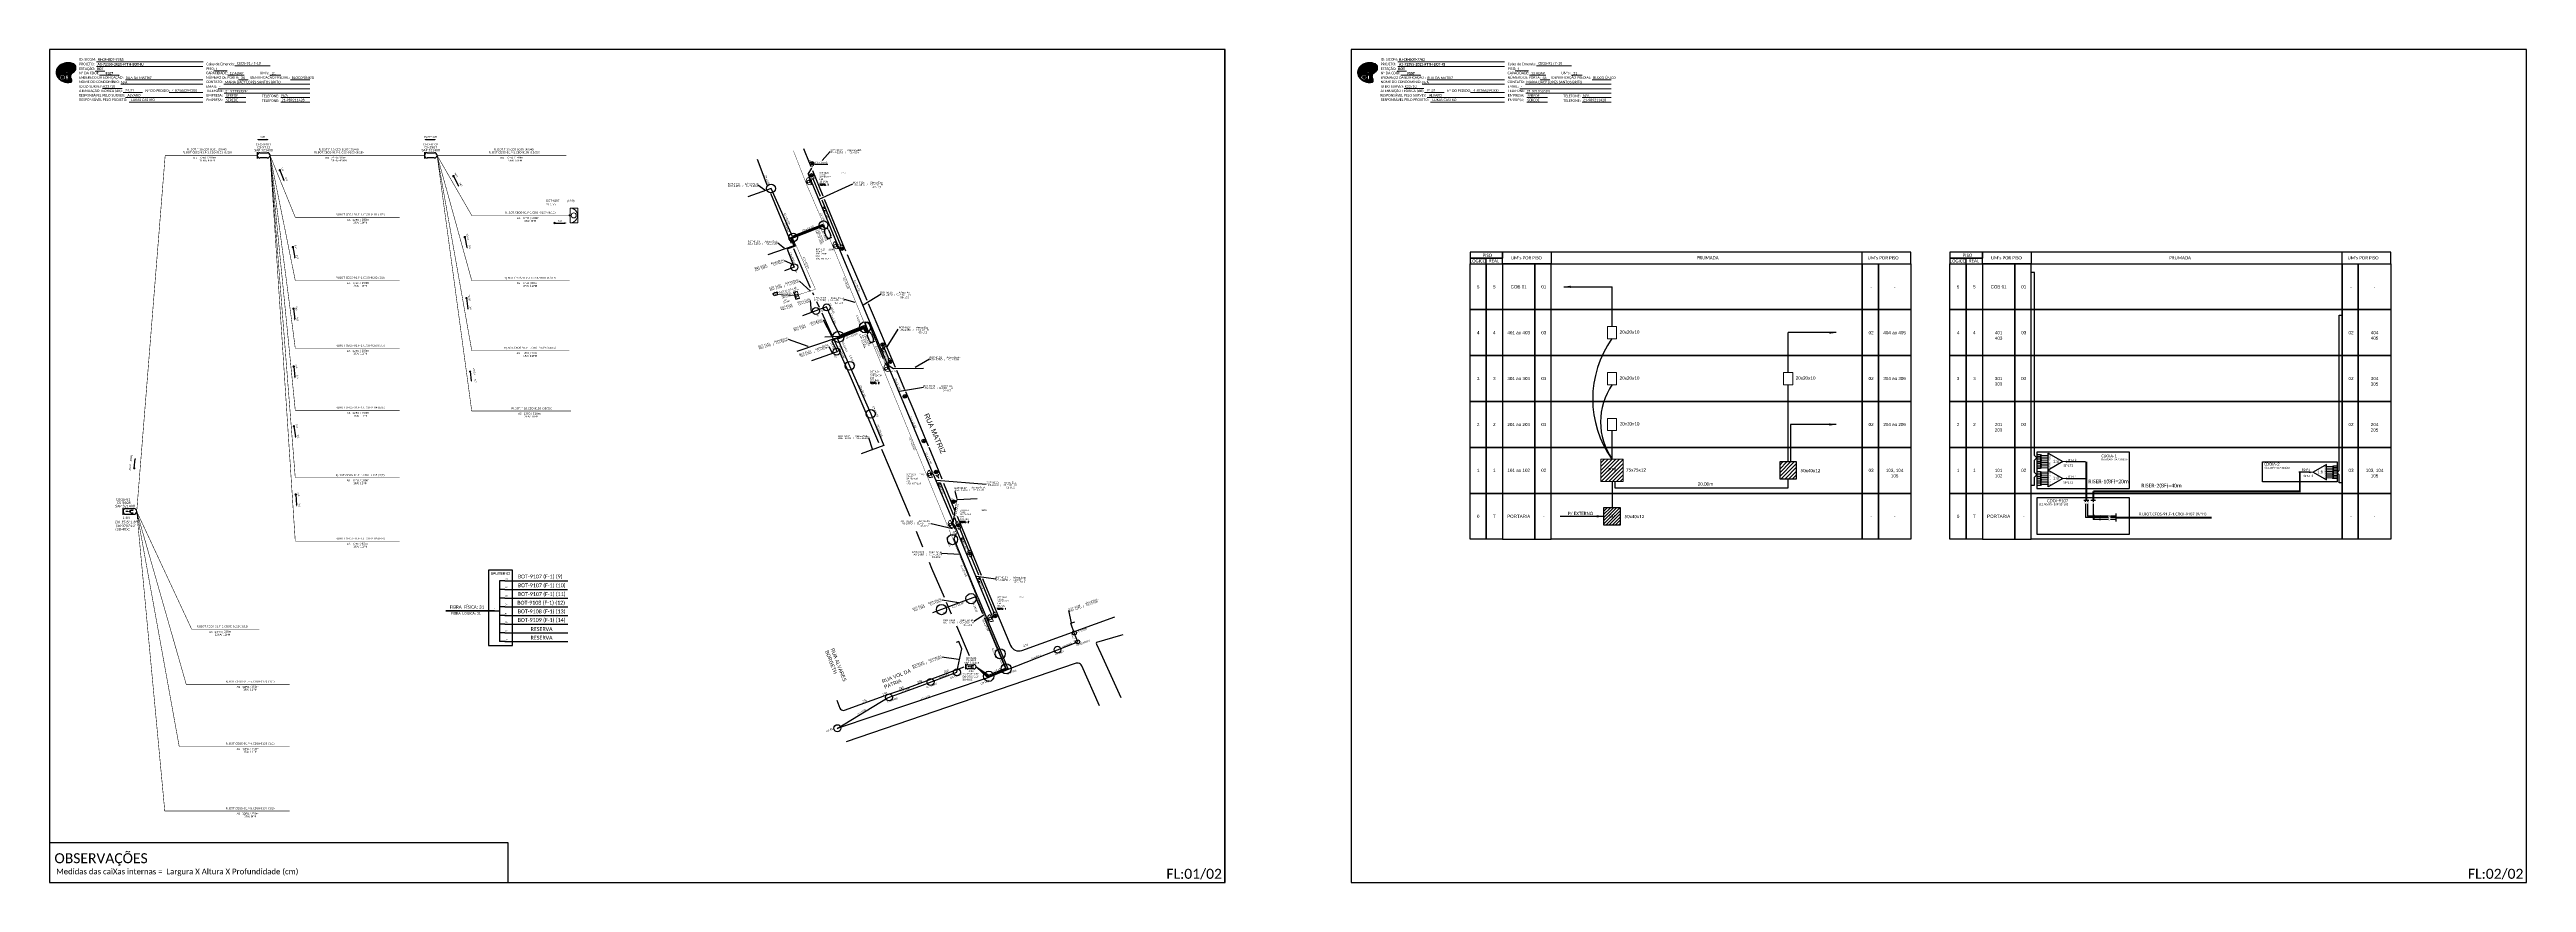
# Paper-space layout 'CDOI-9107' of a CAD drawing. Extents: x 0 to 1767, y 0 to 594.
# The model-space entities are those that its viewports show. They can reach past a viewport. Long polylines and large blocks are cut down to what shows.
import ezdxf
from ezdxf.enums import TextEntityAlignment as Align

# ---------------------------------------------------------------- set-up
doc = ezdxf.new("R2010")
doc.units = 0
for name, color, linetype in [('10.4-Postes', 1, 'Continuous'), ('20.4-CEOS', 1, 'Continuous'), ('20.5-CEO', 1, 'Continuous'), ('CAP a instalar', 1, 'Continuous'), ('CD a instalar', 1, 'Continuous'), ('celulas gpon', 7, 'Continuous'), ('label_cabos', 7, 'Continuous'), ('Legenda', 1, 'Continuous'), ('locais', 7, 'Continuous'), ('locais legendas', 7, 'Continuous'), ('QUADRA', 7, 'Continuous'), ('Segmento de Logradouro Texto', 5, 'Continuous'), ('SETA', 7, 'Continuous'), ('Subida Lateral', 5, 'Continuous'), ('surveys', 7, 'Continuous'), ('surveys legendas', 7, 'Continuous')]:
    doc.layers.add(name, color=color, linetype=linetype)
for name, color, linetype, lineweight in [("20.0-LEGENDA DOS CDO'S", 1, 'Continuous', 0), ('20.1-CDO_INTERIOR', 1, 'Continuous', 0), ('20.2-CDO_POSTE', 1, 'Continuous', 5), ('20.6-CORDOALHA_SUPORTE', 7, 'Continuous', 25), ('40.1-ETIQUETAS', 1, 'Continuous', 20), ('CORDOALHA_SUPORTE', 7, 'Continuous', 25)]:
    doc.layers.add(name, color=color, linetype=linetype, lineweight=lineweight)
doc.layers.add('DROP DE CLIENTE', color=140, linetype='Continuous', plot=False)
doc.layers.add('EXTRA', color=50, linetype='Continuous', plot=False)
doc.styles.add('ARIAL', font='arial.ttf')
doc.styles.add('DIGICADE', font='arial.ttf')
doc.styles.add('ROMANS', font='romans')
doc.styles.add('siredit', font='verdana.ttf')
doc.styles.get("Standard").update_dxf_attribs({"font": 'arial.ttf'})
doc.styles.add('WMF-Calibri0', font='calibri.ttf')
doc.styles.add('WMF-Calibri1', font='calibrib.ttf')
doc.linetypes.add('FENCELINE1', pattern='A,0.25,-0.1,[133,ltypeshp.shx,S=0.1,R=0,X=-0.1,Y=0],-0.1,1', length=1.45)
doc.dimstyles.new('CC', dxfattribs={"dimtxt": 1, "dimasz": 2, "dimexe": 0.18, "dimexo": 0.0625, "dimgap": 0.09, "dimtad": 0, "dimdec": 0, "dimrnd": 1, "dimzin": 0, "dimdsep": 46, "dimtxsty": 'siredit', "dimblk": 'NONE', "dimcen": 0, "dimse1": 1, "dimse2": 1, "dimsd1": 1, "dimsd2": 1, "dimclrt": 7, "dimadec": 0, "dimazin": 0, "dimtfac": 1, "dimtdec": 0, "dimtofl": 0, "dimtmove": 0, "dimatfit": 3, "dimfxl": 0, "dimtolj": 1, "dimtzin": 0, "dimarcsym": 0})
doc.dimstyles.get("Standard").update_dxf_attribs({"dimtxt": 0.18, "dimasz": 0.18, "dimexe": 0.18, "dimexo": 0.0625, "dimgap": 0.09, "dimtad": 0, "dimtih": 1, "dimtoh": 1, "dimdec": 4, "dimzin": 0, "dimdsep": 46, "dimtxsty": 'Standard', "dimcen": 0.09, "dimadec": 0, "dimazin": 0, "dimtfac": 1, "dimtdec": 4, "dimtofl": 0, "dimtmove": 0, "dimatfit": 3, "dimfxl": 0, "dimtolj": 1, "dimtzin": 0, "dimarcsym": 0})

# ---------------------------------------------------------------- blocks, each defined once
blk = doc.blocks.new('OI')
h = blk.add_hatch(color=40)
edge = h.paths.add_edge_path()
edge.add_spline(control_points=[(4.4, -0.7), (3.9, -1), (3.3, -1.5), (2.8, -2.6), (2.9, -3.5), (3.1, -4.3), (3.3, -4.9), (3.4, -5.4), (3.4, -5.9), (3.2, -6.4), (2.5, -6.6), (1.7, -6.6), (0.6, -6.7), (-0.6, -6.4), (-1.6, -6.1), (-2.8, -5.6), (-3.9, -4.8), (-4.9, -3.7), (-5.3, -2.6), (-5.6, -1.9), (-5.8, -1), (-5.7, 0.5), (-5.1, 2), (-4.1, 3), (-3.3, 3.6), (-2.4, 4.2), (-1.4, 4.4), (-0.6, 4.7), (0.8, 4.9), (2.2, 5), (3.8, 4.6), (4.7, 4.2), (5.4, 3.7), (5.8, 3), (6, 2.2), (6, 1.5), (5.7, 0.6), (5.3, 0.1), (4.9, -0.4), (4.5, -0.6), (4.4, -0.7)], knot_values=[0, 0, 0, 0, 1.60434, 2.417191, 3.427595, 4.282808, 4.776746, 5.304182, 5.888771, 6.258406, 6.858137, 7.79129, 8.986195, 10.124242, 11.187857, 12.242908, 13.953784, 15.414161, 16.515391, 17.349188, 17.675853, 19.552021, 21.515531, 22.568638, 23.63245, 24.621084, 25.782718, 26.745347, 27.142653, 29.870543, 31.004649, 31.921532, 32.709589, 33.801391, 34.042471, 35.192333, 35.971461, 36.628871, 37.254359, 37.836911, 37.836911, 37.836911, 37.836911], degree=3, periodic=0)
h.paths.add_polyline_path([(1.1, -0.9, -1), (0, -0.9, -1)], flags=16)
edge = h.paths.add_edge_path(flags=16)
edge.add_ellipse((0.6, -3.6), major_axis=(-0.02, 1.71), ratio=0.361305, start_angle=0, end_angle=360)
h.paths.add_polyline_path([(-0.4, -3.6, -1), (-3.8, -3.6, -1)], flags=16)
edge = h.paths.add_edge_path(flags=0)
edge.add_ellipse((-2.1, -3.6), major_axis=(0, 0.885), ratio=0.758294, start_angle=0, end_angle=360)
at = {"color": 40}
for centre, radius in [((-2.1, -3.6), 1.72), ((0.5, -0.9), 0.587)]:
    blk.add_circle(centre, radius, dxfattribs=at)
blk.add_ellipse((-2.1, -3.6), major_axis=(0, 0.885), ratio=0.758294, start_param=-3.141592653589792, end_param=3.141592653589792, dxfattribs=at)
blk.add_ellipse((0.6, -3.6), major_axis=(-0.02, 1.71), ratio=0.361305, dxfattribs=at)
at = {"color": 40, "start_tangent": (-0.800898, -0.598801), "end_tangent": (-0.800898, -0.598801)}
blk.add_spline([(4.4, -0.7), (3.2, -1.8), (2.9, -2.5), (2.9, -3.5), (3.1, -4.4), (3.3, -4.8), (3.4, -5.4), (3.4, -6), (3.2, -6.3), (2.7, -6.5), (1.7, -6.6), (0.5, -6.6), (-0.6, -6.4), (-1.6, -6.1), (-2.6, -5.7), (-3.9, -4.7), (-4.9, -3.6), (-5.4, -2.6), (-5.6, -1.8), (-5.7, -1.5), (-5.6, 0.4), (-4.8, 2.2), (-4.1, 3), (-3.3, 3.6), (-2.4, 4.1), (-1.3, 4.5), (-0.4, 4.7), (0, 4.8), (2.7, 4.8), (3.8, 4.5), (4.7, 4.2), (5.3, 3.7), (5.9, 2.7), (5.9, 2.5), (5.9, 1.3), (5.7, 0.6), (5.3, 0.1), (4.8, -0.4), (4.4, -0.7)], degree=3, dxfattribs=at)
blk = doc.blocks.new('CARIMBO')
at = {"color": 7, "lineweight": 0}
for points in [[(35.7, -16.8), (111.6, -16.8)], [(134.5, -16.3), (159.6, -16.3)], [(35.1, -20.1), (41.7, -20.1)], [(37.8, -23.1), (51.8, -23.1)], [(40.1, -32.5), (54.1, -32.5)], [(53, -29.5), (111.6, -29.5)], [(56.4, -26.4), (111.6, -26.4)], [(119.4, -20), (128.9, -20)], [(122.6, -32.7), (187.8, -32.7)], [(126.6, -29.5), (187.8, -29.5)], [(129.5, -23.1), (141.1, -23.1)], [(137.1, -26.4), (144, -26.4)], [(159.4, -23.1), (167.1, -23.1)], [(174.2, -26.4), (187.8, -26.4)], [(54.7, -35.5), (68.6, -35.5)], [(56.4, -39.1), (111.6, -39.1)], [(58.9, -42.3), (111.6, -42.3)], [(126.8, -36), (187.8, -36)], [(127.5, -39.1), (142.3, -39.1)], [(127.5, -42.3), (142.3, -42.3)], [(167.1, -39.1), (187.8, -39.1)], [(167.1, -42.3), (187.8, -42.3)]]:
    blk.add_lwpolyline(points, dxfattribs=at)
at = {"color": 7, "xscale": 1.213923925163967, "yscale": 1.213923925163967, "zscale": 1.213923925163967, "rotation": 0.1532896023949059}
blk.add_blockref('OI', (13.9, -20.2), dxfattribs=at)
at = {"color": 7, "lineweight": 0, "style": 'WMF-Calibri0'}
for s, height, p in [('PROJETO:', 1.79, (23.3, -16)), ('ESTAÇÃO:', 1.79, (23.3, -19.3)), ('Caixa de Emenda:', 1.793, (114, -16)), ('PISO:', 1.79, (114.1, -19.3)), ('ATENUAÇÃO TEÓRICA (dB):', 1.793, (23.3, -35.1)), ('Nº DA CDOI:', 1.793, (23.3, -22.4)), ('ENDEREÇO DA EDIFICAÇÃO :', 1.793, (23.3, -25.6)), ('NOME DO CONDOMÍNIO:', 1.793, (23.3, -28.7)), ('ID DO SURVEY:', 1.793, (23.3, -32)), ('CAPACIDADE:', 1.793, (113.9, -22.4)), ('CONTATO:', 1.79, (113.9, -28.7)), ('NÚMERO DE PORTA:', 1.793, (113.9, -25.6)), ('EMAIL:', 1.79, (113.9, -32)), ('TELEFONE:', 1.79, (114.1, -35.1)), ('IDENTIFICAÇÃO PREDIAL:', 1.793, (145, -25.6)), ("UM's:", 1.79, (152.2, -22.4)), ('RESPONSÁVEL PELO SURVEY:', 1.793, (23, -38.3)), ('RESPONSÁVEL PELO PROJETO:', 1.793, (23.3, -41.4)), ('EMPRESA:', 1.79, (114.1, -38.3)), ('EMPRESA:', 1.79, (114.1, -41.6)), ('TELEFONE:', 1.79, (153.7, -38.8)), ('TELEFONE:', 1.79, (153.7, -42.1))]:
    blk.add_text(s, height=height, dxfattribs=at).set_placement(p)
at = {"color": 7, "lineweight": 0, "flags": 8}
for tag, p, style in [('EST', (35.9, -19.4), 'WMF-Calibri1'), ('PROJ', (36.5, -16.1), 'WMF-Calibri1'), ('PISO_PTR', (120.8, -19.4), 'WMF-Calibri0'), ('CEOS-XX', (135.9, -15.5), 'WMF-Calibri0'), ('_ID_', (40.4, -31.9), 'WMF-Calibri0'), ('NOME_DO_COND.', (53.2, -29), 'WMF-Calibri0'), ('O_POTEN', (56.1, -34.7), 'WMF-Calibri0'), ('LOGRADOURO', (56.6, -25.9), 'WMF-Calibri0'), ('EMAIL', (123.3, -32.1), 'WMF-Calibri0'), ('NOME_DO_CONTATO', (127.3, -28.9), 'WMF-Calibri0'), ('TELEFONE', (127.5, -35.4), 'WMF-Calibri0'), ('CAPAC.', (130.7, -22.5), 'WMF-Calibri0'), ('N°', (138.8, -25.8), 'WMF-Calibri0'), ("UC'S", (160.8, -22.5), 'WMF-Calibri0'), ('N°PREDIO', (174.9, -25.8), 'WMF-Calibri0'), ('RES_SURVEY', (57.8, -38.2), 'WMF-Calibri0'), ('RES_PROJ', (60.3, -41.5), 'WMF-Calibri0'), ('EMP_RESP_SURVEY', (128.2, -38.5), 'WMF-Calibri0'), ('EMP_RESP_PROJ', (128.2, -41.7), 'WMF-Calibri0'), ('CONT_RESP_SURVEY', (167.8, -38.5), 'WMF-Calibri0'), ('CONT_RESP_PROJ', (167.8, -41.7), 'WMF-Calibri0')]:
    blk.add_attdef(tag, p, '', height=1.79, dxfattribs=dict(at, style=style))
at = {"color": 7, "lineweight": 0, "style": 'WMF-Calibri1', "flags": 8}
blk.add_attdef("N° CDO'S", text='', height=1.79, dxfattribs=at).set_placement((44.8, -22.7), align=Align.CENTER)
blk = doc.blocks.new('CDOE-TEXTO PADRÃO')
at = {"layer": "20.0-LEGENDA DOS CDO'S", "color": 0, "style": 'ARIAL'}
for tag, p in [('CDO_N', (0.5, 7.4)), ('CORDOALHA', (0.5, 4.3)), ('SAP', (0.5, 1.7)), ('SPLITER_1', (0.6, -0.9)), ('SPLITER_2', (0.6, -3.5)), ('(XX-XX_F)S', (0.5, -8.3)), ('(XX-XX_L)S', (0.5, -10.8)), ('UMS', (0.5, -13.1))]:
    blk.add_attdef(tag, p, '', height=1.7, rotation=0.118, dxfattribs=at)
blk.add_attdef('FIBRAS_UTILIZADAS', text='', height=1.7, rotation=0.118, dxfattribs=at).set_placement((19.8, 7.4), align=Align.CENTER)
blk = doc.blocks.new('ETIQUETA_RS5F')
at = {"layer": '40.1-ETIQUETAS', "color": 0, "style": 'siredit'}
blk.add_text('/', height=1.5, dxfattribs=at).set_placement((1.6, -2), align=Align.MIDDLE_RIGHT)
for tag, p in [('ETIQUETA_R_SECUNDARIA', (1.2, 2.1)), ('ETIQUETA_R_PRIMARIA', (1.2, 4.1)), ('F_ATIVAS/F_MORTAS', (1.1, -4.2))]:
    blk.add_attdef(tag, text='', height=1.5, dxfattribs=at).set_placement(p, align=Align.MIDDLE_CENTER)
for tag, p in [('TIPO_CABO', (-6.6, -2.1)), ('CAP_CABO', (0.4, -2.1))]:
    blk.add_attdef(tag, text='', height=1.5, dxfattribs=at).set_placement(p, align=Align.MIDDLE_RIGHT)
for tag, p in [('FUSÃO_1', (0.8, -8.4)), ('FUSÃO_2', (0.8, -10.6)), ('FUSÃO_3', (0.8, -12.9)), ('FUSÃO_4', (0.8, -15.1)), ('FUSÃO_5', (0.8, -17.2))]:
    blk.add_attdef(tag, text='', height=1.5, dxfattribs=at).set_placement(p, align=Align.CENTER)
blk.add_attdef('METROS', text='', height=1.5, dxfattribs=at).set_placement((2.1, -2), align=Align.MIDDLE_LEFT)
blk = doc.blocks.new('MANHOLE_MS')
at = {"linetype": 'Continuous'}
blk.add_circle((0, 0), 0.0000101, dxfattribs=at)
blk = doc.blocks.new('SURVEY_SURVEY')
for p, q in [((0, 0.000015), (-0.000015, 0.000011)), ((-0.000015, 0.000011), (-0.00001, 0.000011)), ((-0.00001, 0), (-0.00001, 0.000011)), ((0.00001, 0), (-0.00001, 0)), ((0, 0.000015), (0.000015, 0.000011)), ((0.00001, 0.000016), (0.000012, 0.000016)), ((0.00001, 0.000012), (0.00001, 0.000016)), ((0.000015, 0.000011), (0.00001, 0.000011)), ((0.00001, 0.000011), (0.00001, 0)), ((0.000012, 0.000016), (0.000012, 0.000012))]:
    blk.add_line(p, q)
blk = doc.blocks.new('LEGENDA DOS CABOS')
at = {"layer": 'EXTRA', "color": 0, "style": 'siredit'}
for tag, p in [('ID', (4.6, 1)), ('XX', (9, 1))]:
    blk.add_attdef(tag, text='', height=0.48, rotation=359.69, dxfattribs=at).set_placement(p, align=Align.MIDDLE_CENTER)
at = {"layer": 'Legenda', "color": 0, "style": 'siredit'}
for tag, p in [('TIPO_CABO', (1.3, 0)), ('CABO', (4.7, -0.1)), ('/', (6.8, -0.1)), ('METROS', (10, -0.1))]:
    blk.add_attdef(tag, text='', height=0.8, rotation=359.69, dxfattribs=at).set_placement(p, align=Align.MIDDLE_CENTER)
blk = doc.blocks.new('*U100')
at = {"layer": '20.4-CEOS', "color": 7, "style": 'siredit'}
for tag, p in [('FIBRAS_SPLITTER', (0, 0)), ('FIBRAS_TOP_C', (0, -4.1)), ('RESERVA_FINAIS', (0, -5.5))]:
    blk.add_attdef(tag, p, '', height=1.01, dxfattribs=at)
for tag, p, flags in [('ID_ATIVIDADE', (0, -6.8), 3), ('FATOR', (0, -8.1), 1), ('QTDE', (0, -9.4), 1), ('FID', (0, -10.7), 1)]:
    blk.add_attdef(tag, p, '', height=1.01, dxfattribs=dict(at, flags=flags))
blk = doc.blocks.new('*U102')
at = {"color": 0}
blk.add_line((2.2, -0.5), (-2.1, -0.8), dxfattribs=at)
for centre, radius in [((0, 0.4), 0.733), ((0.1, -1), 0.393)]:
    blk.add_circle(centre, radius, dxfattribs=at)
blk.add_arc((0, -0.6), 2.12, 3.4416, 183.4416, dxfattribs=at)
blk = doc.blocks.new('Inst CDOE-16 CAIXA DIST OPT CDOE 48F_16D C_SPL_2_1_8')
at = {"layer": "20.0-LEGENDA DOS CDO'S", "color": 0, "style": 'ARIAL'}
for tag, p, height in [('1:XX', (0, 1.7), 0.8), ('FID', (0.1, 5.2), 0.8), ('CORDOALHA', (0.1, 4), 0.8), ('SAP', (0.1, 3), 0.8), ('UMS', (0.1, 0.2), 1)]:
    blk.add_attdef(tag, p, '', height=height, rotation=0.118, dxfattribs=at)
at = {"layer": "20.0-LEGENDA DOS CDO'S", "color": 0}
for tag, p, style, flags in [('ID_ATIVIDADE', (0.1, 6.5), 'ARIAL', 3), ('FATOR', (7.9, 6.5), 'ARIAL', 1), ('QTDE', (0.1, -1.2), 'DIGICADE', 3)]:
    blk.add_attdef(tag, p, '', height=0.8, rotation=0.118, dxfattribs=dict(at, style=style, flags=flags))
at = {"layer": "20.0-LEGENDA DOS CDO'S", "color": 0, "style": 'ARIAL'}
blk.add_attdef('FIBRAS_UTILIZADAS', text='', height=0.8, rotation=0.118, dxfattribs=at).set_placement((13.5, 5.3), align=Align.CENTER)
blk = doc.blocks.new('Teste  FTTH')
at = {"color": 0, "lineweight": 0, "style": 'ROMANS'}
for tag, p in [('TESTE', (-2.3, -0.29)), ('QTDE', (0.21, -0.29))]:
    blk.add_attdef(tag, p, '', height=0.48, dxfattribs=at)
for tag, p, flags in [('FID', (-2.23, -1.25), 1), ('FATOR', (-2.23, -2.03), 3), ('ID_ATIVIDADE', (-2.23, -2.72), 3)]:
    blk.add_attdef(tag, p, '', height=0.48, dxfattribs=dict(at, flags=flags))
blk = doc.blocks.new('Inst CDOE-8 CAIXA DIST OPT CDOE 48F_8D C_SPL OPTAP')
at = {"layer": "20.0-LEGENDA DOS CDO'S", "color": 0, "style": 'ARIAL'}
for tag, p, height in [('1:XX', (0, 1.7), 0.8), ('FID', (0.1, 5.2), 0.8), ('CORDOALHA', (0.1, 4), 0.8), ('SAP', (0.1, 3), 0.8), ('UMS', (0.1, 0.2), 1)]:
    blk.add_attdef(tag, p, '', height=height, rotation=0.118, dxfattribs=at)
at = {"layer": "20.0-LEGENDA DOS CDO'S", "color": 0}
for tag, p, style, flags in [('ID_ATIVIDADE', (0.1, 6.5), 'ARIAL', 3), ('FATOR', (7.9, 6.5), 'ARIAL', 1), ('QTDE', (0.2, -1), 'DIGICADE', 3)]:
    blk.add_attdef(tag, p, '', height=0.8, rotation=0.118, dxfattribs=dict(at, style=style, flags=flags))
at = {"layer": "20.0-LEGENDA DOS CDO'S", "color": 0, "style": 'ARIAL'}
blk.add_attdef('FIBRAS_UTILIZADAS', text='', height=0.8, rotation=0.118, dxfattribs=at).set_placement((13.5, 5.3), align=Align.CENTER)
blk = doc.blocks.new('*U103')
at = {"color": 0}
blk.add_line((1.5, -1.6), (-2.1, 0.5), dxfattribs=at)
for centre, radius in [((0.2, 0.3), 0.733), ((-0.5, -0.9), 0.393)]:
    blk.add_circle(centre, radius, dxfattribs=at)
blk.add_arc((-0.3, -0.5), 2.12, 329.3268, 149.3268, dxfattribs=at)
blk = doc.blocks.new('*U104')
at = {"color": 0}
blk.add_line((1.5, -1.6), (-2.1, 0.5), dxfattribs=at)
for centre, radius in [((0.2, 0.3), 0.733), ((-0.5, -0.9), 0.393)]:
    blk.add_circle(centre, radius, dxfattribs=at)
blk.add_arc((-0.3, -0.5), 2.12, 329.3268, 149.3268, dxfattribs=at)
blk = doc.blocks.new('*U105')
at = {"color": 0}
blk.add_line((2.2, -0.5), (-2.1, -0.7), dxfattribs=at)
for centre, radius in [((0, 0.4), 0.733), ((0.1, -1), 0.393)]:
    blk.add_circle(centre, radius, dxfattribs=at)
blk.add_arc((0, -0.6), 2.12, 3.0849, 183.0849, dxfattribs=at)
blk = doc.blocks.new('*U106')
at = {"color": 0}
blk.add_line((2.1, -0.6), (-2.1, -0.7), dxfattribs=at)
for centre, radius in [((0, 0.4), 0.733), ((0, -1), 0.393)]:
    blk.add_circle(centre, radius, dxfattribs=at)
blk.add_arc((0, -0.6), 2.12, 1.3782, 181.3782, dxfattribs=at)
blk = doc.blocks.new('*U107')
at = {"color": 0}
blk.add_line((2.2, -0.5), (-2.1, -0.7), dxfattribs=at)
for centre, radius in [((0, 0.4), 0.733), ((0.1, -1), 0.393)]:
    blk.add_circle(centre, radius, dxfattribs=at)
blk.add_arc((0, -0.6), 2.12, 2.5635, 182.5635, dxfattribs=at)
blk = doc.blocks.new('Inst CORD ALUMINIO 4.8 MM 3F(sem recursos)')
at = {"layer": '20.6-CORDOALHA_SUPORTE', "color": 0, "lineweight": 0, "style": 'ROMANS'}
for tag, p, flags in [('FATOR', (-5.2, -4.4), 3), ('ID_ATIVIDADE', (-5.2, -6.7), 3), ('FID', (-5.2, -8.9), 1)]:
    blk.add_attdef(tag, p, '', height=1, dxfattribs=dict(at, flags=flags))
blk.add_attdef('LANCE', text='', height=1, dxfattribs=at).set_placement((-0.5, -2.2), align=Align.RIGHT)
at = {"layer": '20.6-CORDOALHA_SUPORTE', "color": 0, "style": 'siredit'}
blk.add_attdef('QTDE', (-0.5, -2.2), '', height=1, rotation=359.69, dxfattribs=at)
blk = doc.blocks.new('_None')
blk = doc.blocks.new('Inst CB DT OCUP CFOA-SM-AS-80-TS-24')
at = {"layer": 'label_cabos', "color": 0, "style": 'siredit'}
for tag, flags, p in [('ID_ATIVIDADE', 3, (1.3, 2.7)), ('FATOR', 1, (11.6, 2.6))]:
    blk.add_attdef(tag, text='', height=1, rotation=359.69, dxfattribs=dict(at, flags=flags)).set_placement(p, align=Align.MIDDLE_CENTER)
for tag, p in [('DESTINO_CABO', (3.1, 1.3)), ('TIPO_CABO', (1.8, 0)), ('CABO', (4.7, -0.1)), ('/', (7.7, -0.1)), ('LANCE', (10.9, 0)), ('TIPO_CABO', (13.1, 1.2)), ('UND', (16, 0)), ('FID', (13.1, -1.4))]:
    blk.add_attdef(tag, text='', height=1, rotation=359.69, dxfattribs=at).set_placement(p, align=Align.MIDDLE_CENTER)
blk.add_attdef('QTDE', (12.4, -0.5), '', height=1, rotation=359.69, dxfattribs=at)
blk = doc.blocks.new('Inst CB ESP CFOA-SM-AS-80-TS-24')
at = {"layer": 'label_cabos', "color": 0, "style": 'siredit'}
for tag, flags, p in [('ID_ATIVIDADE', 3, (1.3, 2.7)), ('FATOR', 1, (11.6, 2.6))]:
    blk.add_attdef(tag, text='', height=1, rotation=359.69, dxfattribs=dict(at, flags=flags)).set_placement(p, align=Align.MIDDLE_CENTER)
for tag, p in [('DESTINO_CABO', (3.1, 1.3)), ('TIPO_CABO', (1.8, 0)), ('CABO', (4.7, -0.1)), ('/', (7.7, -0.1)), ('LANCE', (10.8, 0)), ('TIPO_CABO', (13.1, 1.2)), ('UND', (16, 0)), ('FID', (13.1, -1.4))]:
    blk.add_attdef(tag, text='', height=1, rotation=359.69, dxfattribs=at).set_placement(p, align=Align.MIDDLE_CENTER)
blk.add_attdef('QTDE', (12.4, -0.5), '', height=1, rotation=359.69, dxfattribs=at)
blk = doc.blocks.new('Inst CB AS CFOA-SM-AS-80-TS-24')
at = {"layer": 'label_cabos', "color": 0, "style": 'siredit'}
for tag, flags, p in [('ID_ATIVIDADE', 3, (1.3, 2.7)), ('FATOR', 1, (11.6, 2.6))]:
    blk.add_attdef(tag, text='', height=1, rotation=359.69, dxfattribs=dict(at, flags=flags)).set_placement(p, align=Align.MIDDLE_CENTER)
for tag, p in [('DESTINO_CABO', (3.1, 1.3)), ('TIPO_CABO', (1.8, 0)), ('CABO', (4.7, -0.1)), ('/', (7.7, -0.1)), ('LANCE', (10.8, 0)), ('TIPO_CABO', (13.1, 1.2)), ('UND', (16, 0)), ('FID', (13.1, -1.4))]:
    blk.add_attdef(tag, text='', height=1, rotation=359.69, dxfattribs=at).set_placement(p, align=Align.MIDDLE_CENTER)
blk.add_attdef('QTDE', (12.4, -0.5), '', height=1, rotation=359.69, dxfattribs=at)
blk = doc.blocks.new('Inst CB ESP CFOA-SM-ASU-120-S-12')
at = {"layer": 'label_cabos', "color": 0, "style": 'siredit'}
for tag, flags, p in [('ID_ATIVIDADE', 3, (1.3, 2.7)), ('FATOR', 1, (11.6, 2.6))]:
    blk.add_attdef(tag, text='', height=1, rotation=359.69, dxfattribs=dict(at, flags=flags)).set_placement(p, align=Align.MIDDLE_CENTER)
for tag, p in [('TIPO_CABO', (1.3, 0)), ('DESTINO_CABO', (3.1, 1.3)), ('CABO', (4.7, -0.1)), ('/', (7.7, -0.1)), ('LANCE', (10.8, 0)), ('TIPO_CABO', (13.1, 1.2)), ('UND', (16, 0)), ('FID', (13.1, -1.4))]:
    blk.add_attdef(tag, text='', height=1, rotation=359.69, dxfattribs=at).set_placement(p, align=Align.MIDDLE_CENTER)
blk.add_attdef('QTDE', (12.4, -0.5), '', height=1, rotation=359.69, dxfattribs=at)
blk = doc.blocks.new('Inst CB DT OCUP CFOA-SM-DD-S-72')
at = {"layer": 'label_cabos', "color": 0, "style": 'siredit'}
for tag, flags, p in [('ID_ATIVIDADE', 3, (1.3, 2.7)), ('FATOR', 1, (11.6, 2.6))]:
    blk.add_attdef(tag, text='', height=1, rotation=359.69, dxfattribs=dict(at, flags=flags)).set_placement(p, align=Align.MIDDLE_CENTER)
for tag, p in [('TIPO_CABO', (1.1, 0)), ('DESTINO_CABO', (3.1, 1.3)), ('CABO', (4.7, -0.1)), ('/', (7.7, -0.1)), ('LANCE', (10.4, 0)), ('TIPO_CABO', (13.1, 1.2)), ('UND', (16.5, 0)), ('FID', (13.6, -1.4))]:
    blk.add_attdef(tag, text='', height=1, rotation=359.69, dxfattribs=at).set_placement(p, align=Align.MIDDLE_CENTER)
blk.add_attdef('QTDE', (11.9, -0.5), '', height=1, rotation=359.69, dxfattribs=at)
blk = doc.blocks.new('*U108')
at = {"layer": '20.4-CEOS', "color": 7, "style": 'siredit'}
blk.add_attdef('FIBRAS_SPLITTER', (0, 0), '', height=1.01, dxfattribs=at)
for tag, p, flags in [('ID_ATIVIDADE', (0, -1.5), 3), ('FATOR', (0, -2.8), 1), ('QTDE', (0, -4.1), 1), ('FID', (0, -5.4), 1)]:
    blk.add_attdef(tag, p, '', height=1.01, dxfattribs=dict(at, flags=flags))
blk = doc.blocks.new('CDOE_CT_POSTE')
at = {"layer": "20.0-LEGENDA DOS CDO'S", "color": 0, "style": 'ARIAL'}
for tag, p in [('CDO_N', (0.1, 5.2)), ('CORDOALHA', (0.1, 4)), ('SAP', (0.1, 3)), ('1:XX', (0.1, 1.2)), ('UMS', (0.1, 0.2))]:
    blk.add_attdef(tag, p, '', height=0.68, rotation=0.118, dxfattribs=at)
blk.add_attdef('FIBRAS_UTILIZADAS', text='', height=0.68, rotation=0.118, dxfattribs=at).set_placement((7.8, 5.3), align=Align.CENTER)
blk = doc.blocks.new('SPLT_1-8_SC-APC')
at = {"color": 1, "lineweight": 0}
blk.add_lwpolyline([(-17, -7.5), (-19.3, -7.5)], dxfattribs=at)
at = {"color": 1}
blk.add_lwpolyline([(-7.4, -2.1), (-17, -7.5), (-7.4, -13), (-7.4, -2.1)], dxfattribs=at)
at = {"color": 3, "lineweight": 0}
for points in [[(-3, -3.5), (-7.4, -3.5)], [(-7.4, -4.7), (-3, -4.7)], [(-7.4, -5.8), (-3, -5.8)], [(-7.4, -7), (-3, -7)], [(-7.4, -8.1), (-3, -8.1)], [(-7.4, -9.3), (-3, -9.3)], [(-7.4, -10.4), (-3, -10.4)], [(-7.4, -11.6), (-3, -11.6)], [(-2.4, -3), (-2.4, -4)], [(-2.4, -3), (0, -3)], [(-2.4, -4), (0, -4)], [(-2.4, -4.2), (-2.4, -5.2)], [(-2.4, -4.2), (0, -4.2)], [(-2.4, -5.2), (0, -5.2)], [(-2.4, -5.3), (-2.4, -6.3)], [(-2.4, -5.3), (0, -5.3)], [(-2.4, -6.3), (0, -6.3)], [(-2.4, -6.5), (-2.4, -7.5)], [(-2.4, -6.5), (0, -6.5)], [(-2.4, -7.5), (0, -7.5)], [(-2.4, -7.6), (-2.4, -8.6)], [(-2.4, -7.6), (0, -7.6)], [(-2.4, -8.6), (0, -8.6)], [(-2.4, -8.8), (-2.4, -9.8)], [(-2.4, -8.8), (0, -8.8)], [(-2.4, -9.8), (0, -9.8)], [(-2.4, -9.9), (-2.4, -10.9)], [(-2.4, -9.9), (0, -9.9)], [(-2.4, -10.9), (0, -10.9)], [(-2.4, -11.1), (-2.4, -12.1)], [(-2.4, -11.1), (0, -11.1)], [(-2.4, -12.1), (0, -12.1)]]:
    blk.add_lwpolyline(points, dxfattribs=at)
for points in [[(-3, -3.2), (-2.4, -3.2), (-2.4, -3.8), (-3, -3.8)], [(-3, -4.4), (-2.4, -4.4), (-2.4, -5), (-3, -5)], [(-3, -5.5), (-2.4, -5.5), (-2.4, -6.1), (-3, -6.1)], [(-3, -6.7), (-2.4, -6.7), (-2.4, -7.3), (-3, -7.3)], [(-3, -7.8), (-2.4, -7.8), (-2.4, -8.4), (-3, -8.4)], [(-3, -9), (-2.4, -9), (-2.4, -9.6), (-3, -9.6)], [(-3, -10.1), (-2.4, -10.1), (-2.4, -10.7), (-3, -10.7)], [(-3, -11.3), (-2.4, -11.3), (-2.4, -11.9), (-3, -11.9)]]:
    blk.add_lwpolyline(points, close=True, dxfattribs=at)
at = {"color": 1, "style": 'ARIAL'}
for s, height, p in [('1:8', 2, (-13.9, -8.4)), ('S1', 0.75, (-8.7, -3.8)), ('S2', 0.75, (-8.7, -5)), ('S3', 0.75, (-8.7, -6.2)), ('S4', 0.75, (-8.7, -7.4)), ('S5', 0.75, (-8.7, -8.6)), ('S6', 0.75, (-8.7, -9.7)), ('S7', 0.75, (-8.7, -10.8)), ('S8', 0.75, (-8.7, -11.9))]:
    blk.add_text(s, height=height, dxfattribs=at).set_placement(p)

msp = doc.modelspace()

# ---------------------------------------------------------------- hatches: boundary and pattern name
h = msp.add_hatch()
h.set_pattern_fill('ANSI31', color=1, scale=0.6)
h.set_pattern_definition([(45, (564.809, 3678.0318), (-1.3470384, 1.3470384), [])])
h.paths.add_polyline_path([(1050.8, 1006.8), (1035, 1006.8), (1035, 991), (1050.8, 991)])
h.paths.add_polyline_path([(1039.7, 997.6), (1046.5, 997.6), (1046.5, 1001.1), (1039.7, 1001.1)], flags=24)
h = msp.add_hatch()
h.set_pattern_fill('ANSI31', color=1, scale=0.6)
h.set_pattern_definition([(45, (-73, 155), (-1.3470384, 1.3470384), [])])
h.paths.add_polyline_path([(1162.5, 992.9), (1174.5, 992.9), (1174.5, 1004.9), (1162.5, 1004.9)])
h = msp.add_hatch(color=3)
h.dxf.hatch_style = 1
edge = h.paths.add_edge_path()
edge.add_arc((1367.1, 1005.1), 0.282, -180, 180, ccw=False)
h = msp.add_hatch(color=3)
h.dxf.hatch_style = 1
edge = h.paths.add_edge_path()
edge.add_arc((1367.1, 993.1), 0.282, -180, 180, ccw=False)
h = msp.add_hatch(color=3)
h.dxf.hatch_style = 1
edge = h.paths.add_edge_path()
edge.add_arc((1540.8, 997.5), 0.256, 0, 360)
at = {"ltscale": 0.5}
h = msp.add_hatch(dxfattribs=at)
h.set_pattern_fill('ANSI31', color=1, scale=0.5, style=0)
h.paths.add_polyline_path([(1048.9, 972.1), (1036.9, 972.1), (1036.9, 960.1), (1048.9, 960.1)])
h.paths.add_polyline_path([(1040.4, 964.4), (1045.4, 964.4), (1045.4, 967.9), (1040.4, 967.9)], flags=24)
h = msp.add_hatch(color=3)
h.dxf.hatch_style = 1
edge = h.paths.add_edge_path()
edge.add_arc((1391, 966.3), 0.282, 0, 360)
h = msp.add_hatch(color=3)
h.dxf.hatch_style = 1
edge = h.paths.add_edge_path()
edge.add_arc((1391, 965.2), 0.282, 0, 360)
h = msp.add_hatch(color=3)
h.dxf.hatch_style = 1
edge = h.paths.add_edge_path()
edge.add_arc((1391, 963.9), 0.282, 0, 360)

# ---------------------------------------------------------------- linework, layer by layer
at = {"color": 3}
for p, q in [((1396.5, 966.3), (1391, 966.3)), ((1402.3, 966.3), (1398.4, 966.3))]:
    msp.add_line(p, q, dxfattribs=at)
at = {"color": 7, "linetype": 'Continuous'}
for p, q in [((231.8, 920.2), (231.8, 876.8)), ((235.4, 920.2), (231.8, 920.2)), ((235.5, 913.9), (231.8, 913.9)), ((235.5, 907.7), (231.8, 907.7)), ((235.5, 901.5), (231.8, 901.5)), ((228.2, 898.8), (231.8, 898.8)), ((235.5, 895.4), (231.8, 895.4)), ((235.5, 889.2), (231.8, 889.2)), ((235.5, 883), (231.8, 883)), ((235.5, 876.8), (231.8, 876.8))]:
    msp.add_line(p, q, dxfattribs=at)
at = {"color": 10, "linetype": 'Continuous'}
for p, q in [((235.4, 920.2), (280.5, 920.2)), ((235.4, 913.9), (280.3, 913.9)), ((235.4, 907.7), (280.4, 907.7)), ((235.4, 901.5), (280.5, 901.5)), ((235.4, 895.4), (280.5, 895.4)), ((235.4, 889.2), (280.5, 889.2)), ((235.4, 883), (280.5, 883)), ((235.4, 876.8), (280.5, 876.8))]:
    msp.add_line(p, q, dxfattribs=at)
at = {"color": 1, "linetype": 'Continuous', "lineweight": 60}
msp.add_line((228.2, 898.8), (193.4, 898.8), dxfattribs=at)
for points in [[(-89.3, 705), (749.2, 705), (749.2, 1299), (-89.3, 1299), (-89.3, 705)], [(856.7, 705), (1695.2, 705), (1695.2, 1299), (856.7, 1299), (856.7, 705)], [(953.2, 1146.2), (953.2, 1150.3)], [(964.7, 1146.2), (1256.1, 1146.2), (1256.1, 1154.4), (964.7, 1154.4), (964.7, 1154.4), (964.7, 1150.3)], [(999.8, 1146.2), (999.8, 1154.4)], [(1221.3, 1146.2), (1221.3, 1154.4)], [(1295.6, 1146.2), (1295.6, 1150.3)], [(1307.1, 1146.2), (1598.5, 1146.2), (1598.5, 1154.4), (1307.1, 1154.4), (1307.1, 1154.4), (1307.1, 1150.3)], [(1342.2, 1146.2), (1342.2, 1154.4)], [(1563.7, 1146.2), (1563.7, 1154.4)]]:
    msp.add_lwpolyline(points)
at = {"color": 7, "lineweight": 0}
for points in [[(-55.8, 1290.3), (20.2, 1290.3)], [(890.2, 1290.3), (966.2, 1290.3)], [(-4, 1268.3), (20.1, 1268.3)], [(942, 1268.3), (966.1, 1268.3)]]:
    msp.add_lwpolyline(points, dxfattribs=at)
at = {"color": 7, "const_width": 0.885}
for points in [[(74.8, 1213.3, 1), (75.1, 1212.5, 1)], [(84.2, 1158.5, 1), (84.4, 1157.7, 1)], [(84.7, 1114.6, 1), (84.8, 1113.8, 1)], [(84.9, 1073.4, 1), (84.9, 1072.5, 1)], [(85, 1030.7, 1), (85.1, 1029.9, 1)], [(86.3, 982.1, 1), (86.4, 981.2, 1)]]:
    msp.add_lwpolyline(points, format="xyb", close=True, dxfattribs=at)
at = {"const_width": 0.885}
for points in [[(198.7, 1209.1, 1), (199.1, 1208.3, 1)], [(270.6, 1175.3, 1), (271.4, 1175.3, 1)], [(206.9, 1165.7, 1), (207, 1164.8, 1)], [(208.1, 1122.1, 1), (208.2, 1121.3, 1)]]:
    msp.add_lwpolyline(points, format="xyb", close=True, dxfattribs=at)
for points in [[(941.6, 1150.3), (964.7, 1150.3), (964.7, 1154.4), (941.6, 1154.4)], [(941.6, 1146.2), (964.7, 1146.2), (964.7, 1150.3), (941.6, 1150.3)], [(1284, 1150.3), (1307.1, 1150.3), (1307.1, 1154.4), (1284, 1154.4)], [(1284, 1146.2), (1307.1, 1146.2), (1307.1, 1150.3), (1284, 1150.3)], [(941.6, 1146.2), (953.2, 1146.2), (953.2, 1113.5), (941.6, 1113.5)], [(953.2, 1146.2), (964.7, 1146.2), (964.7, 1113.5), (953.2, 1113.5)], [(953.2, 1146.2), (964.7, 1146.2), (964.7, 1113.5), (953.2, 1113.5)], [(987.9, 1146.2), (964.7, 1146.2), (964.7, 1113.5), (987.9, 1113.5)], [(999.4, 1146.2), (987.9, 1146.2), (987.9, 1113.5), (999.4, 1113.5)], [(999.4, 1146.2), (1221.3, 1146.2), (1221.3, 1113.5), (999.4, 1113.5)], [(1221.3, 1146.2), (1232.9, 1146.2), (1232.9, 1113.5), (1221.3, 1113.5)], [(1232.9, 1146.2), (1256.1, 1146.2), (1256.1, 1113.5), (1232.9, 1113.5)], [(1284, 1146.2), (1295.6, 1146.2), (1295.6, 1113.5), (1284, 1113.5)], [(1295.6, 1146.2), (1307.1, 1146.2), (1307.1, 1113.5), (1295.6, 1113.5)], [(1295.6, 1146.2), (1307.1, 1146.2), (1307.1, 1113.5), (1295.6, 1113.5)], [(1330.3, 1146.2), (1307.1, 1146.2), (1307.1, 1113.5), (1330.3, 1113.5)], [(1341.9, 1146.2), (1330.3, 1146.2), (1330.3, 1113.5), (1341.9, 1113.5)], [(1341.9, 1146.2), (1563.8, 1146.2), (1563.8, 1113.5), (1341.9, 1113.5)], [(1563.8, 1146.2), (1575.3, 1146.2), (1575.3, 1113.5), (1563.8, 1113.5)], [(1575.3, 1146.2), (1598.5, 1146.2), (1598.5, 1113.5), (1575.3, 1113.5)], [(941.6, 1113.5), (953.2, 1113.5), (953.2, 1080.7), (941.6, 1080.7)], [(953.2, 1113.5), (964.7, 1113.5), (964.7, 1080.7), (953.2, 1080.7)], [(953.2, 1113.5), (964.7, 1113.5), (964.7, 1080.7), (953.2, 1080.7)], [(987.9, 1113.5), (964.7, 1113.5), (964.7, 1080.7), (987.9, 1080.7)], [(999.4, 1113.5), (987.9, 1113.5), (987.9, 1080.7), (999.4, 1080.7)], [(999.4, 1113.5), (1221.3, 1113.5), (1221.3, 1080.7), (999.4, 1080.7)], [(1221.3, 1113.5), (1232.9, 1113.5), (1232.9, 1080.7), (1221.3, 1080.7)], [(1232.9, 1113.5), (1256.1, 1113.5), (1256.1, 1080.7), (1232.9, 1080.7)], [(1284, 1113.5), (1295.6, 1113.5), (1295.6, 1080.7), (1284, 1080.7)], [(1295.6, 1113.5), (1307.1, 1113.5), (1307.1, 1080.7), (1295.6, 1080.7)], [(1295.6, 1113.5), (1307.1, 1113.5), (1307.1, 1080.7), (1295.6, 1080.7)], [(1330.3, 1113.5), (1307.1, 1113.5), (1307.1, 1080.7), (1330.3, 1080.7)], [(1341.9, 1113.5), (1330.3, 1113.5), (1330.3, 1080.7), (1341.9, 1080.7)], [(1341.9, 1113.5), (1563.8, 1113.5), (1563.8, 1080.7), (1341.9, 1080.7)], [(1563.8, 1113.5), (1575.3, 1113.5), (1575.3, 1080.7), (1563.8, 1080.7)], [(1575.3, 1113.5), (1598.5, 1113.5), (1598.5, 1080.7), (1575.3, 1080.7)], [(941.6, 1080.7), (953.2, 1080.7), (953.2, 1048), (941.6, 1048)], [(953.2, 1080.7), (964.7, 1080.7), (964.7, 1048), (953.2, 1048)], [(953.2, 1080.7), (964.7, 1080.7), (964.7, 1048), (953.2, 1048)], [(987.9, 1080.7), (964.7, 1080.7), (964.7, 1048), (987.9, 1048)], [(999.4, 1080.7), (987.9, 1080.7), (987.9, 1048), (999.4, 1048)], [(999.4, 1080.7), (1221.3, 1080.7), (1221.3, 1048), (999.4, 1048)], [(1221.3, 1080.7), (1232.9, 1080.7), (1232.9, 1048), (1221.3, 1048)], [(1232.9, 1080.7), (1256.1, 1080.7), (1256.1, 1048), (1232.9, 1048)], [(1284, 1080.7), (1295.6, 1080.7), (1295.6, 1048), (1284, 1048)], [(1295.6, 1080.7), (1307.1, 1080.7), (1307.1, 1048), (1295.6, 1048)], [(1295.6, 1080.7), (1307.1, 1080.7), (1307.1, 1048), (1295.6, 1048)], [(1330.3, 1080.7), (1307.1, 1080.7), (1307.1, 1048), (1330.3, 1048)], [(1341.9, 1080.7), (1330.3, 1080.7), (1330.3, 1048), (1341.9, 1048)], [(1341.9, 1080.7), (1563.8, 1080.7), (1563.8, 1048), (1341.9, 1048)], [(1563.8, 1080.7), (1575.3, 1080.7), (1575.3, 1048), (1563.8, 1048)], [(1575.3, 1080.7), (1598.5, 1080.7), (1598.5, 1048), (1575.3, 1048)], [(941.6, 1048), (953.2, 1048), (953.2, 1015.2), (941.6, 1015.2)], [(953.2, 1048), (964.7, 1048), (964.7, 1015.2), (953.2, 1015.2)], [(953.2, 1048), (964.7, 1048), (964.7, 1015.2), (953.2, 1015.2)], [(987.9, 1048), (964.7, 1048), (964.7, 1015.2), (987.9, 1015.2)], [(999.4, 1048), (987.9, 1048), (987.9, 1015.2), (999.4, 1015.2)], [(999.4, 1048), (1221.3, 1048), (1221.3, 1015.2), (999.4, 1015.2)], [(1221.3, 1048), (1232.9, 1048), (1232.9, 1015.2), (1221.3, 1015.2)], [(1232.9, 1048), (1256.1, 1048), (1256.1, 1015.2), (1232.9, 1015.2)], [(1284, 1048), (1295.6, 1048), (1295.6, 1015.2), (1284, 1015.2)], [(1295.6, 1048), (1307.1, 1048), (1307.1, 1015.2), (1295.6, 1015.2)], [(1295.6, 1048), (1307.1, 1048), (1307.1, 1015.2), (1295.6, 1015.2)], [(1330.3, 1048), (1307.1, 1048), (1307.1, 1015.2), (1330.3, 1015.2)], [(1341.9, 1048), (1330.3, 1048), (1330.3, 1015.2), (1341.9, 1015.2)], [(1341.9, 1048), (1563.8, 1048), (1563.8, 1015.2), (1341.9, 1015.2)], [(1563.8, 1048), (1575.3, 1048), (1575.3, 1015.2), (1563.8, 1015.2)], [(1575.3, 1048), (1598.5, 1048), (1598.5, 1015.2), (1575.3, 1015.2)], [(941.6, 1015.2), (953.2, 1015.2), (953.2, 982.5), (941.6, 982.5)], [(953.2, 1015.2), (964.7, 1015.2), (964.7, 982.5), (953.2, 982.5)], [(953.2, 1015.2), (964.7, 1015.2), (964.7, 982.5), (953.2, 982.5)], [(987.9, 1015.2), (964.7, 1015.2), (964.7, 982.5), (987.9, 982.5)], [(999.4, 1015.2), (987.9, 1015.2), (987.9, 982.5), (999.4, 982.5)], [(999.4, 1015.2), (1221.3, 1015.2), (1221.3, 982.5), (999.4, 982.5)], [(1221.3, 1015.2), (1232.9, 1015.2), (1232.9, 982.5), (1221.3, 982.5)], [(1232.9, 1015.2), (1256.1, 1015.2), (1256.1, 982.5), (1232.9, 982.5)], [(1284, 1015.2), (1295.6, 1015.2), (1295.6, 982.5), (1284, 982.5)], [(1295.6, 1015.2), (1307.1, 1015.2), (1307.1, 982.5), (1295.6, 982.5)], [(1295.6, 1015.2), (1307.1, 1015.2), (1307.1, 982.5), (1295.6, 982.5)], [(1330.3, 1015.2), (1307.1, 1015.2), (1307.1, 982.5), (1330.3, 982.5)], [(1341.9, 1015.2), (1330.3, 1015.2), (1330.3, 982.5), (1341.9, 982.5)], [(1341.9, 1015.2), (1563.8, 1015.2), (1563.8, 982.5), (1341.9, 982.5)], [(1563.8, 1015.2), (1575.3, 1015.2), (1575.3, 982.5), (1563.8, 982.5)], [(1575.3, 1015.2), (1598.5, 1015.2), (1598.5, 982.5), (1575.3, 982.5)], [(941.6, 982.5), (953.2, 982.5), (953.2, 949.8), (941.6, 949.8)], [(953.2, 982.5), (964.7, 982.5), (964.7, 949.8), (953.2, 949.8)], [(987.9, 982.5), (964.7, 982.5), (964.7, 949.8), (987.9, 949.8)], [(999.4, 982.5), (987.9, 982.5), (987.9, 949.8), (999.4, 949.8)], [(999.4, 982.5), (1221.3, 982.5), (1221.3, 949.8), (999.4, 949.8)], [(1036.9, 960.1), (1048.9, 960.1), (1048.9, 972.1), (1036.9, 972.1)], [(1221.3, 982.5), (1232.9, 982.5), (1232.9, 949.8), (1221.3, 949.8)], [(1232.9, 982.5), (1256.1, 982.5), (1256.1, 949.8), (1232.9, 949.8)], [(1284, 982.5), (1295.6, 982.5), (1295.6, 949.8), (1284, 949.8)], [(1295.6, 982.5), (1307.1, 982.5), (1307.1, 949.8), (1295.6, 949.8)], [(1330.3, 982.5), (1307.1, 982.5), (1307.1, 949.8), (1330.3, 949.8)], [(1341.9, 982.5), (1330.3, 982.5), (1330.3, 949.8), (1341.9, 949.8)], [(1341.9, 982.5), (1563.8, 982.5), (1563.8, 949.8), (1341.9, 949.8)], [(1563.8, 982.5), (1575.3, 982.5), (1575.3, 949.8), (1563.8, 949.8)], [(1575.3, 982.5), (1598.5, 982.5), (1598.5, 949.8), (1575.3, 949.8)]]:
    msp.add_lwpolyline(points, close=True)
at = {"color": 3}
for points in [[(1342.3, 988.4), (1344.2, 988.4), (1344.2, 994.1), (1345.9, 995.8), (1344.2, 997.4), (1344.2, 1006.1), (1345.9, 1007.8), (1344.2, 1009.4), (1344.2, 1140), (1342.3, 1140)], [(1563.4, 990.1), (1561.7, 990.1), (1561.7, 995.7), (1560.2, 997.2), (1561.7, 998.7), (1561.7, 1109.5), (1563.4, 1109.5)]]:
    msp.add_lwpolyline(points, dxfattribs=at)
at = {"color": 3, "ltscale": 0.5}
for points in [[(1042.9, 1101.4), (1042.9, 1129.8)], [(1168.5, 1068.7), (1168.5, 1097.1)], [(1168.5, 1004.9), (1168.5, 1060)], [(1042.9, 1006.8), (1042.9, 1027.3)], [(1170.1, 1031.6), (1170.1, 1004.9)], [(1042.9, 991), (1042.9, 972.1)], [(1045, 991), (1045, 986.5), (1168.5, 986.5), (1168.5, 992.9)]]:
    msp.add_lwpolyline(points, dxfattribs=at)
at = {"color": 0, "lineweight": 0}
for points in [[(1039.6, 1101.4), (1046.2, 1101.4), (1046.2, 1092.8), (1039.6, 1092.8)], [(1039.6, 1068.7), (1046.2, 1068.7), (1046.2, 1060), (1039.6, 1060)], [(1165.2, 1068.7), (1171.8, 1068.7), (1171.8, 1060), (1165.2, 1060)], [(1039.6, 1035.9), (1046.2, 1035.9), (1046.2, 1027.3), (1039.6, 1027.3)]]:
    msp.add_lwpolyline(points, close=True, dxfattribs=at)
for points in [[(210.7, 1069.7, 0.784, 0.784, 1), (210.8, 1069, 0.784, 0.784, 1)], [(-28.9, 1000, 0.784, 0.784, 1), (-28.8, 1000.8, 0.784, 0.784, 1)]]:
    msp.add_lwpolyline(points, format="xyseb", close=True)
at = {"color": 1}
for points in [[(1412.1, 1011.8), (1345.9, 1011.8), (1345.9, 986), (1412.1, 986)], [(1162.5, 992.9), (1174.5, 992.9), (1174.5, 1004.9), (1162.5, 1004.9)], [(1506.9, 1005), (1560.1, 1005), (1560.1, 990.7), (1506.9, 990.7)], [(1412.1, 979.3), (1345.9, 979.3), (1345.9, 953.5), (1412.1, 953.5)]]:
    msp.add_lwpolyline(points, close=True, dxfattribs=at)
at = {"color": 3, "lineweight": 0}
for points in [[(1348.5, 1010.1), (1345.9, 1010.1)], [(1348.5, 1009), (1345.9, 1009)], [(1348.5, 1008.8), (1345.9, 1008.8)], [(1348.5, 1007.8), (1345.9, 1007.8)], [(1348.5, 1007.6), (1345.9, 1007.6)], [(1348.5, 1010.1), (1348.5, 1009)], [(1348.5, 1008.8), (1348.5, 1007.8)], [(1348.5, 1007.6), (1348.5, 1006.5)], [(1349.2, 1009.6), (1354, 1009.6)], [(1354, 1008.3), (1349.2, 1008.3)], [(1348.5, 1006.5), (1345.9, 1006.5)], [(1348.5, 1006.3), (1345.9, 1006.3)], [(1348.5, 1005.2), (1345.9, 1005.2)], [(1348.5, 1005), (1345.9, 1005)], [(1348.5, 1004), (1345.9, 1004)], [(1348.5, 1003.8), (1345.9, 1003.8)], [(1348.5, 1002.7), (1345.9, 1002.7)], [(1348.5, 1002.5), (1345.9, 1002.5)], [(1348.5, 1001.4), (1345.9, 1001.4)], [(1348.5, 1001.2), (1345.9, 1001.2)], [(1348.5, 1000.1), (1345.9, 1000.1)], [(1348.5, 998.1), (1345.9, 998.1)], [(1348.5, 997), (1345.9, 997)], [(1348.5, 996.9), (1345.9, 996.9)], [(1348.5, 995.8), (1345.9, 995.8)], [(1348.5, 995.6), (1345.9, 995.6)], [(1348.5, 994.5), (1345.9, 994.5)], [(1348.5, 994.3), (1345.9, 994.3)], [(1348.5, 993.2), (1345.9, 993.2)], [(1348.5, 993.1), (1345.9, 993.1)], [(1348.5, 992), (1345.9, 992)], [(1348.5, 991.8), (1345.9, 991.8)], [(1348.5, 990.7), (1345.9, 990.7)], [(1348.5, 990.5), (1345.9, 990.5)], [(1348.5, 1006.3), (1348.5, 1005.2)], [(1348.5, 1005), (1348.5, 1004)], [(1348.5, 1003.8), (1348.5, 1002.7)], [(1348.5, 1002.5), (1348.5, 1001.4)], [(1348.5, 1001.2), (1348.5, 1000.1)], [(1348.5, 998.1), (1348.5, 997)], [(1348.5, 996.9), (1348.5, 995.8)], [(1348.5, 995.6), (1348.5, 994.5)], [(1348.5, 994.3), (1348.5, 993.2)], [(1348.5, 993.1), (1348.5, 992)], [(1348.5, 991.8), (1348.5, 990.7)], [(1348.5, 990.5), (1348.5, 989.4)], [(1354, 1007), (1349.2, 1007)], [(1354, 1005.8), (1349.2, 1005.8)], [(1354, 1004.5), (1349.2, 1004.5)], [(1354, 1003.2), (1349.2, 1003.2)], [(1354, 1002), (1349.2, 1002)], [(1354, 1000.7), (1349.2, 1000.7)], [(1349.2, 997.6), (1354, 997.6)], [(1354, 996.3), (1349.2, 996.3)], [(1354, 995), (1349.2, 995)], [(1354, 993.8), (1349.2, 993.8)], [(1354, 992.5), (1349.2, 992.5)], [(1354, 991.2), (1349.2, 991.2)], [(1354, 990), (1349.2, 990)], [(1348.5, 989.4), (1345.9, 989.4)], [(1348.5, 989.2), (1345.9, 989.2)], [(1348.5, 988.2), (1345.9, 988.2)], [(1348.5, 989.2), (1348.5, 988.2)], [(1354, 988.7), (1349.2, 988.7)]]:
    msp.add_lwpolyline(points, dxfattribs=at)
for points in [[(1349.2, 1009.9), (1348.5, 1009.9), (1348.5, 1009.3), (1349.2, 1009.3)], [(1349.2, 1008.6), (1348.5, 1008.6), (1348.5, 1008), (1349.2, 1008)], [(1349.2, 1007.3), (1348.5, 1007.3), (1348.5, 1006.7), (1349.2, 1006.7)], [(1349.2, 1006.1), (1348.5, 1006.1), (1348.5, 1005.4), (1349.2, 1005.4)], [(1349.2, 1004.8), (1348.5, 1004.8), (1348.5, 1004.2), (1349.2, 1004.2)], [(1349.2, 1003.5), (1348.5, 1003.5), (1348.5, 1002.9), (1349.2, 1002.9)], [(1349.2, 1002.3), (1348.5, 1002.3), (1348.5, 1001.6), (1349.2, 1001.6)], [(1349.2, 1001), (1348.5, 1001), (1348.5, 1000.4), (1349.2, 1000.4)], [(1349.2, 997.9), (1348.5, 997.9), (1348.5, 997.3), (1349.2, 997.3)], [(1349.2, 996.6), (1348.5, 996.6), (1348.5, 996), (1349.2, 996)], [(1349.2, 995.4), (1348.5, 995.4), (1348.5, 994.7), (1349.2, 994.7)], [(1349.2, 994.1), (1348.5, 994.1), (1348.5, 993.5), (1349.2, 993.5)], [(1349.2, 992.8), (1348.5, 992.8), (1348.5, 992.2), (1349.2, 992.2)], [(1349.2, 991.6), (1348.5, 991.6), (1348.5, 990.9), (1349.2, 990.9)], [(1349.2, 990.3), (1348.5, 990.3), (1348.5, 989.7), (1349.2, 989.7)], [(1349.2, 989), (1348.5, 989), (1348.5, 988.4), (1349.2, 988.4)]]:
    msp.add_lwpolyline(points, close=True, dxfattribs=at)
at = {"color": 1}
for points in [[(1354, 1011.1), (1364.6, 1005.1), (1354, 999.1), (1354, 1011.1)], [(1354, 999.1), (1364.6, 993.1), (1354, 987.2), (1354, 999.1)]]:
    msp.add_lwpolyline(points, dxfattribs=at)
at = {"color": 1, "lineweight": 0}
msp.add_lwpolyline([(1035, 1006.8), (1050.8, 1006.8), (1050.8, 991), (1035, 991)], close=True, dxfattribs=at)
for points in [[(1364.6, 1005.1), (1367.1, 1005.1)], [(1364.6, 993.1), (1367.1, 993.1)]]:
    msp.add_lwpolyline(points, dxfattribs=at)
at = {"color": 5, "ltscale": 0.5}
for points in [[(1367.1, 1005.1), (1380.7, 1005.1)], [(1367.1, 993.1), (1380.7, 993.1)], [(1379.6, 977.6), (1383.1, 977.6)]]:
    msp.add_lwpolyline(points, dxfattribs=at)
at = {"color": 5, "const_width": 1.36}
msp.add_lwpolyline([(1381.3, 1005.1), (1381.3, 977.6)], dxfattribs=at)
at = {"color": 6, "const_width": 1.36}
for points in [[(1386.2, 984), (1533.6, 984), (1533.6, 997.5)], [(1386.2, 984), (1386.2, 977.6)]]:
    msp.add_lwpolyline(points, dxfattribs=at)
at = {"color": 6}
for points in [[(1540.8, 997.5), (1532.9, 997.5)], [(1386.2, 977.6), (1386.2, 976.8)], [(1386.2, 975), (1386.2, 966.8)], [(1386.2, 966.8), (1386.6, 967.1), (1386.6, 964.4), (1386.2, 964.8)], [(1386.2, 964.8), (1386.2, 963.9)], [(1391, 963.9), (1386.2, 963.9)]]:
    msp.add_lwpolyline(points, dxfattribs=at)
at = {"color": 5}
for points in [[(1380.5, 977.6), (1380.5, 976.8)], [(1380.6, 975), (1380.6, 965.2)], [(1382, 977.6), (1382, 976.8)], [(1382.1, 975), (1382.1, 966.3)], [(1391, 965.2), (1380.6, 965.2)], [(1391, 966.3), (1382.1, 966.3)]]:
    msp.add_lwpolyline(points, dxfattribs=at)
at = {"color": 6, "ltscale": 0.5}
msp.add_lwpolyline([(1384.4, 977.6), (1387.9, 977.6)], dxfattribs=at)
at = {"color": 2}
for points in [[(1396.5, 965.2), (1391, 965.2)], [(1402.3, 965.2), (1398.4, 965.2)]]:
    msp.add_lwpolyline(points, dxfattribs=at)
at = {"color": 0}
for points in [[(1396.5, 963.9), (1391, 963.9)], [(1402.3, 963.9), (1398.4, 963.9)]]:
    msp.add_lwpolyline(points, dxfattribs=at)
at = {"color": 1, "const_width": 1.36}
msp.add_lwpolyline([(1470.7, 965.2), (1402.3, 965.2)], dxfattribs=at)
at = {"color": 1, "ltscale": 0.5}
msp.add_lwpolyline([(1402.3, 968.1), (1402.3, 962.4)], dxfattribs=at)
at = {"color": 7}
msp.add_lwpolyline([(223.9, 874), (241.1, 874), (241.1, 927.7), (223.9, 927.7)], close=True, dxfattribs=at)
msp.add_lwpolyline([(-89.2, 733.5), (237.7, 733.5), (237.7, 705)], dxfattribs=at)
at = {"color": 3}
for centre, radius in [((1367.1, 1005.1), 0.282), ((1367.1, 993.1), 0.282), ((1540.8, 997.5), 0.256), ((1391, 966.3), 0.282), ((1391, 965.2), 0.282), ((1391, 963.9), 0.282)]:
    msp.add_circle(centre, radius, dxfattribs=at)
at = {"color": 3, "ltscale": 0.5}
for centre, radius, start, end in [((1103.3, 1049.8), 74.2, 144.5669, 215.4331), ((1082, 1033.4), 47.3, 145.7584, 214.2416)]:
    msp.add_arc(centre, radius, start, end, dxfattribs=at)
at = {"layer": '10.4-Postes', "color": 1}
for p, q in [((453.4, 1210.1), (455.3, 1208.4)), ((455.3, 1210.2), (453.5, 1208.3)), ((455.5, 1218.8), (453.7, 1216.9)), ((453.7, 1218.7), (455.6, 1217)), ((475, 1157.9), (476.9, 1156.1)), ((476.8, 1157.9), (475.1, 1156)), ((504.1, 1089.5), (506, 1087.7)), ((505.9, 1089.5), (504.2, 1087.7)), ((511.2, 1077.2), (509.4, 1075.3)), ((509.4, 1077.1), (511.2, 1075.4)), ((519.9, 1052.5), (521.8, 1050.8)), ((521.8, 1052.6), (520, 1050.7)), ((533.4, 1020.8), (535.3, 1019.1)), ((535.2, 1020.9), (533.5, 1019)), ((542.2, 998.6), (544.1, 996.8)), ((544.1, 998.6), (542.3, 996.8)), ((556.6, 977.6), (554.8, 975.7)), ((554.8, 977.5), (556.7, 975.7)), ((558.1, 960.6), (560, 958.8)), ((560, 960.7), (558.2, 958.8)), ((566.3, 940.5), (568.2, 938.7)), ((568.1, 940.5), (566.3, 938.6)), ((584.4, 896), (586.3, 894.3)), ((586.3, 896.1), (584.5, 894.2))]:
    msp.add_line(p, q, dxfattribs=at)
for centre in [(454.4, 1209.3), (454.6, 1217.9), (475.9, 1157), (505.1, 1088.6), (510.3, 1076.3), (520.9, 1051.6), (534.4, 1019.9), (543.2, 997.7), (555.7, 976.6), (559.1, 959.7), (567.2, 939.6), (585.4, 895.1)]:
    msp.add_circle(centre, 1.28, dxfattribs=at)
at = {"layer": '20.1-CDO_INTERIOR', "color": 1, "lineweight": 18}
msp.add_lwpolyline([(443.1, 1120.7), (441.5, 1125.9), (444, 1126.7), (445.7, 1121.5)], close=True, dxfattribs=at)
msp.add_circle((443.6, 1123.7), 0.872, dxfattribs=at)
msp.add_arc((444.9, 1124.1), 2.72, 107.9752, 287.9752, dxfattribs=at)
at = {"layer": '20.4-CEOS', "color": 7}
for p, q in [((-34.8, 971.6), (-29.1, 971.6)), ((-29.1, 967.5), (-34.8, 967.5)), ((565.9, 860.3), (570.2, 860.3)), ((570.2, 857.3), (565.9, 857.3))]:
    msp.add_line(p, q, dxfattribs=at)
for points in [[(-36.8, 967.1), (-36.8, 972)], [(-33.5, 969.6), (-34.9, 969.6)], [(-31.3, 970.4), (-29.6, 970.4)], [(-31.3, 968.7), (-29.6, 968.7)], [(564.4, 857), (564.4, 860.6)], [(566.9, 858.8), (565.9, 858.8)], [(568.6, 859.4), (569.9, 859.4)], [(568.6, 858.1), (569.9, 858.1)]]:
    msp.add_lwpolyline(points, dxfattribs=at)
for points in [[(-33.5, 969.6, 0, 2.49, 0), (-31.2, 969.6, 2.49, 2.49, 0)], [(566.9, 858.8, 0, 1.89, 0), (568.7, 858.8, 1.89, 1.89, 0)]]:
    msp.add_lwpolyline(points, format="xyseb", dxfattribs=at)
for centre, radius, start, end in [((-34.8, 969.6), 2.02, 90, 270), ((-29.1, 969.6), 2.02, 270, 90), ((565.9, 858.8), 1.53, 90, 270), ((570.2, 858.8), 1.53, 270, 90)]:
    msp.add_arc(centre, radius, start, end, dxfattribs=at)
at = {"layer": '20.5-CEO', "color": 7}
for p, q in [((60.8, 1225.4), (66.1, 1225.4)), ((66.1, 1221.7), (60.8, 1221.7)), ((497, 1096.3), (498.6, 1092.3)), ((495.7, 1091.2), (494.1, 1095.2))]:
    msp.add_line(p, q, dxfattribs=at)
at = {"layer": '20.5-CEO', "color": 5}
for p, q in [((180.1, 1225.4), (185.3, 1225.4)), ((185.3, 1221.7), (180.1, 1221.7)), ((465.1, 1165.3), (463.5, 1169.3)), ((466.4, 1170.5), (468, 1166.4))]:
    msp.add_line(p, q, dxfattribs=at)
at = {"layer": '20.5-CEO', "color": 7}
for points in [[(58.9, 1225.8), (58.9, 1221.3)], [(496, 1089.7), (499.4, 1091)]]:
    msp.add_lwpolyline(points, dxfattribs=at)
at = {"layer": '20.5-CEO', "color": 5}
for points in [[(178.2, 1225.8), (178.2, 1221.3)], [(465.4, 1163.8), (468.8, 1165.1)]]:
    msp.add_lwpolyline(points, dxfattribs=at)
at = {"layer": '20.5-CEO', "color": 7}
for centre, radius, start, end in [((60.8, 1223.5), 1.88, 90, 270), ((66.1, 1223.5), 1.88, 270, 90), ((495.6, 1095.8), 1.53, 21.241, 201.241), ((497.1, 1091.8), 1.53, 201.241, 21.241)]:
    msp.add_arc(centre, radius, start, end, dxfattribs=at)
at = {"layer": '20.5-CEO', "color": 5}
for centre, radius, start, end in [((180.1, 1223.5), 1.88, 90, 270), ((185.3, 1223.5), 1.88, 270, 90), ((465, 1169.9), 1.53, 21.241, 201.241), ((466.5, 1165.9), 1.53, 201.241, 21.241)]:
    msp.add_arc(centre, radius, start, end, dxfattribs=at)
at = {"layer": '40.1-ETIQUETAS', "color": 1}
msp.add_lwpolyline([(282.2, 1186), (287.5, 1186), (287.5, 1175.4), (282.2, 1175.4)], close=True, dxfattribs=at)
for centre, major_axis, start_param, end_param in [((282.2, 1180.7), (-3.72, 3.72), 2.356194, 5.497787), ((281.8, 1180.7), (-0.344, 0.344), 2.356194490191767, 8.639379797371353), ((284.7, 1180.7), (1.28, 1.28), 3.926991, 10.210176)]:
    msp.add_ellipse(centre, major_axis=major_axis, ratio=1, start_param=start_param, end_param=end_param, dxfattribs=at)
at = {"layer": 'CAP a instalar', "linetype": 'FENCELINE1', "ltscale": 5}
msp.add_line((553.3, 952.3), (553.3, 952.3), dxfattribs=at)
at = {"layer": 'CAP a instalar', "color": 7, "ltscale": 7, "const_width": 0.366}
for points in [[(-27.1, 969.6), (-6.8, 1223.5)], [(58.9, 1223.5), (-6.8, 1223.5)], [(178.2, 1223.5), (68, 1223.5)], [(279.4, 1223.5), (187.2, 1223.5)]]:
    msp.add_lwpolyline(points, dxfattribs=at)
at = {"layer": 'CAP a instalar', "color": 7, "linetype": 'FENCELINE1', "ltscale": 7, "const_width": 0.366}
for points in [[(86, 1179.4), (68, 1223.5)], [(68, 1223.5), (86, 1134.3), (160.5, 1134.3)], [(86, 1086), (68, 1223.5)], [(86, 1041.7), (68, 1223.5)], [(68, 1223.5), (86, 948.4)], [(86, 993.6), (68, 1223.5)], [(211.9, 1134.3), (187.2, 1223.5)], [(211.9, 1084.4), (187.2, 1223.5)], [(211.9, 1041.2), (187.2, 1223.5)], [(160.5, 1179.4), (86, 1179.4), (86, 1179.4)], [(281.7, 1134.3), (211.9, 1134.3), (211.9, 1134.3)], [(160.5, 1086), (86, 1086)], [(86, 1041.7), (86, 1041.7), (160.5, 1041.7)], [(282.7, 1041.2), (211.9, 1041.2), (211.9, 1041.2)], [(160.4, 993.6), (86, 993.6), (86, 993.6)], [(-27.1, 969.6), (12.1, 885.6)], [(160.5, 948.4), (86, 948.4), (86, 948.4)], [(60.3, 885.6), (12.1, 885.6)]]:
    msp.add_lwpolyline(points, dxfattribs=at)
at = {"layer": 'CAP a instalar', "color": 1, "linetype": 'FENCELINE1', "ltscale": 7, "const_width": 0.366}
msp.add_lwpolyline([(211.9, 1180.7), (211.9, 1180.7), (187.2, 1223.5)], dxfattribs=at)
at = {"layer": 'CAP a instalar', "color": 8, "linetype": 'FENCELINE1', "ltscale": 5}
for points in [[(452, 1210.1), (454.5, 1214.4)], [(452, 1210.1), (453.6, 1206)], [(456.5, 1217.3), (456.5, 1217.3), (466, 1217.3)], [(440.8, 1165.7), (425.5, 1200), (408.9, 1194)], [(439.1, 1164.7), (462.6, 1173.8)], [(440.3, 1164.6), (462.4, 1173.2)], [(440.8, 1165.8), (462.7, 1174.4)], [(439.2, 1164.9), (441.6, 1159.1), (423.1, 1152.7)], [(440.3, 1164.7), (442.7, 1158.8), (437, 1156.7), (442, 1143.7), (435, 1141.2)], [(470, 1104.2), (465, 1115.4), (447.8, 1109.2)], [(474.5, 1095.3), (470, 1104.2)], [(493, 1097.6), (491.8, 1100.6), (472.9, 1093.1)], [(473.5, 1093.9), (492, 1101.2), (493.4, 1097.7)], [(473.8, 1094.5), (492.1, 1101.8), (493.7, 1097.9)], [(474.4, 1093.1), (491.7, 1100)], [(474.5, 1095.3), (492.3, 1102.4), (494, 1098)], [(492.7, 1097.4), (491.7, 1100)], [(494.8, 1098.4), (492.6, 1103.9), (494.6, 1104.7)], [(494.6, 1104.7), (505.5, 1078.6)], [(494.8, 1097.1), (494.8, 1098.4)], [(498.4, 1096), (498.2, 1096.2)], [(444.1, 1084), (473.5, 1093.9)], [(468.8, 1091.2), (472.5, 1083.5), (454.2, 1077)], [(463.8, 1094.2), (473.8, 1094.5)], [(472.9, 1093.1), (472.9, 1093.1), (468.8, 1091.2)], [(474.4, 1093.1), (472.8, 1092.5), (472.8, 1092.5)], [(472.8, 1092.7), (481.5, 1073.4), (496.7, 1039.1), (505.9, 1016.7), (489.7, 1010.7)], [(506.7, 1075.3), (507.1, 1075)], [(509.6, 1073.5), (512.7, 1071.5), (534.2, 1071.7)], [(555.3, 961.5), (557.2, 972.7)], [(557.8, 976.2), (558.2, 978.2), (572.5, 978.9)], [(571.4, 908.6), (540.7, 897.4)], [(571.3, 908.5), (576.2, 896.8)], [(577.4, 894), (585.8, 873.9)], [(642, 882.3), (639.4, 889.8), (642.1, 890.8)], [(571.8, 858.8), (580, 850.9), (472.7, 814.9), (508.4, 836.7), (531.6, 845), (558, 854.9), (561.6, 871.7), (559.4, 876.8), (557.6, 876.1)], [(585.8, 873.9), (592.6, 857.9)], [(593, 856.5), (644.2, 876.7)], [(644.2, 876.7), (642, 882.3)], [(571.8, 858.8), (580.4, 851.2)], [(571.8, 858.8), (580.9, 852.9), (592.6, 857.9)], [(580.4, 851.2), (593, 856.5)]]:
    msp.add_lwpolyline(points, dxfattribs=at)
at = {"layer": 'CAP a instalar', "color": 7, "linetype": 'FENCELINE1', "ltscale": 5}
for points in [[(454, 1205.1), (472.7, 1160.2)], [(473.1, 1159.3), (509.1, 1072.9)], [(509.5, 1071.9), (540.4, 997.5)], [(540.4, 997.5), (540, 996.6), (541, 996.1)], [(541, 996.1), (555.1, 962.8)], [(554.8, 961.6), (555.1, 962.8)], [(555.2, 960.7), (556.4, 957.5)], [(555.2, 960.7), (556.3, 960)], [(556.3, 960), (558, 955.8)], [(558, 955.8), (563.1, 943.1), (583.3, 894.5)], [(555.9, 949.9), (557.7, 954.1)], [(573, 908.4), (556, 949.8), (556, 949.7)], [(573, 908.4), (594.3, 857.6)], [(571.8, 858.8), (580.6, 851.7), (594.3, 857.6)]]:
    msp.add_lwpolyline(points, dxfattribs=at)
at = {"layer": 'CAP a instalar', "color": 1, "linetype": 'FENCELINE1', "ltscale": 7}
msp.add_lwpolyline([(281.8, 1180.7, 0.366, 0.366, 0), (211.9, 1180.7, 0.366, 0.366, 0), (211.9, 1180.7, 0.366, 0.366, 0)], format="xyseb", dxfattribs=at)
at = {"layer": 'CAP a instalar', "color": 1, "linetype": 'FENCELINE1', "ltscale": 5, "const_width": 0.256}
for points in [[(441.1, 1164.3), (462.2, 1172.6)], [(441.1, 1164.3), (441.1, 1164.3), (441.1, 1164.3), (457.1, 1128), (457.1, 1128)], [(457.1, 1128), (444.9, 1124.1)]]:
    msp.add_lwpolyline(points, dxfattribs=at)
at = {"layer": 'CAP a instalar', "color": 1, "ltscale": 5, "const_width": 0.256}
for points in [[(462.2, 1172.6), (462.4, 1172.2)], [(462.4, 1172.2), (464.3, 1171.3)]]:
    msp.add_lwpolyline(points, dxfattribs=at)
at = {"layer": 'CAP a instalar', "color": 8, "ltscale": 5}
for points in [[(462.4, 1173.2), (462.7, 1172.3)], [(462.6, 1173.8), (463.1, 1172.5)], [(462.6, 1172.4), (462.7, 1172.4)], [(464.3, 1171.3), (462.7, 1172.3)], [(462.8, 1174.3), (463.4, 1172.6)], [(463.1, 1172.5), (464.3, 1171.3)], [(464.3, 1171.3), (463.4, 1172.6)], [(474.4, 1093.1), (491.7, 1100)], [(492.7, 1097.4), (494.8, 1097.1)], [(493, 1097.6), (494.8, 1097.1)], [(493.4, 1097.7), (494.8, 1097.1)], [(494.8, 1097.1), (493.7, 1097.9)], [(494, 1098), (494.8, 1097.1)]]:
    msp.add_lwpolyline(points, dxfattribs=at)
at = {"layer": 'CAP a instalar', "linetype": 'ByBlock', "ltscale": 5}
msp.add_lwpolyline([(494.8, 1097.1), (494.8, 1097.1)], dxfattribs=at)
at = {"layer": 'CAP a instalar', "color": 7, "linetype": 'FENCELINE1', "ltscale": 7}
for points in [[(281.6, 1084.4, 0.366, 0.366, 0), (211.9, 1084.4, 0.366, 0.366, 0), (211.9, 1084.4, 0.366, 0.366, 0)], [(81.9, 846.3, 0.366, 0.366, 0), (8.2, 846.3, 0.366, 0.366, 0), (-27.1, 969.6, 0.366, 0.366, 0)], [(81.9, 756, 0.366, 0.366, 0), (-7.1, 756, 0.366, 0.366, 0), (-27.1, 969.6, 0.366, 0.366, 0)], [(81.9, 802, 0.366, 0.366, 0), (3.2, 802, 0.366, 0.366, 0), (-27.1, 969.6, 0.366, 0.366, 0)]]:
    msp.add_lwpolyline(points, format="xyseb", dxfattribs=at)
at = {"layer": 'CAP a instalar', "color": 8, "linetype": 'FENCELINE1', "ltscale": 5}
msp.add_lwpolyline([(509.6, 1073.5, 0.687172), (507.1, 1075)], format="xyb", dxfattribs=at)
at = {"layer": 'CD a instalar', "color": 7, "ltscale": 5, "const_width": 0.256}
for points in [[(441.4, 1226.8), (450.6, 1203.3)], [(450.5, 1203.4), (464.4, 1171.3)], [(467.1, 1164.5), (494.8, 1097.1)], [(497.6, 1090.3), (551.5, 958.9)], [(552.5, 956.5), (559.4, 939.6)], [(560, 938.2), (572.3, 908.2)], [(572.3, 908.2), (593.4, 857.7)], [(571.8, 858.8), (580.8, 852.3), (593.4, 857.7)]]:
    msp.add_lwpolyline(points, dxfattribs=at)
at = {"layer": 'CORDOALHA_SUPORTE'}
for points in [[(454.2, 1207.3, 1), (456, 1208.1)], [(476.5, 1158.9, 1), (474.7, 1158.1)], [(504.9, 1086.9, 1), (506.8, 1087.7)], [(510.7, 1077.9, 1), (508.9, 1077.2)], [(543, 995.5, 1), (544.8, 996.2)], [(559, 961.5, 1), (557.2, 960.8)], [(558.7, 957.7, 1), (560.6, 958.4)], [(567.6, 941.2, 1), (565.8, 940.6)], [(566.9, 937.9, 1), (568.7, 938.6)], [(585.6, 897.1, 1), (583.8, 896.4)]]:
    msp.add_lwpolyline(points, format="xyb", dxfattribs=at)
for points in [[(460.8, 1194.1), (455.5, 1206.9)], [(475.3, 1159.3), (461.9, 1191.5)], [(509.4, 1078.4), (506.2, 1086.4)], [(545.2, 993), (544.4, 994.9)], [(555.6, 967.2), (546.4, 990)], [(557.7, 962), (556.5, 965)], [(560.1, 957.2), (566.3, 941.8)], [(573.6, 924.1), (568.2, 937.4)], [(584.4, 897.7), (574.3, 922.4)]]:
    msp.add_lwpolyline(points, dxfattribs=at)
at = {"layer": 'DROP DE CLIENTE', "lineweight": 0}
msp.add_lwpolyline([(428.7, 1124.3), (443.6, 1123.7)], dxfattribs=at)
at = {"layer": 'QUADRA'}
for p, q in [((421.9, 1204.2), (415.8, 1220.6)), ((448.5, 1228.5), (449.5, 1226)), ((449.5, 1226), (453.8, 1215.6)), ((422.9, 1201.9), (421.9, 1204.2)), ((454.9, 1212.7), (462.4, 1194.7)), ((440.1, 1160.8), (425.3, 1196.3)), ((463.3, 1192.4), (477.6, 1157.7)), ((451, 1135), (441.8, 1156.8)), ((477.6, 1157.7), (478.5, 1155.5)), ((479.7, 1152.8), (493.7, 1120.3)), ((453.6, 1129.1), (451, 1135)), ((456, 1123.8), (455.3, 1125.4)), ((460, 1115.1), (458.2, 1119)), ((494.8, 1117.8), (498.3, 1109.6)), ((469, 1095.1), (461.9, 1110.9)), ((498.3, 1109.6), (514, 1072.6)), ((481.5, 1067.6), (470.9, 1091)), ((502.4, 1018.6), (481.5, 1067.6)), ((515, 1070.3), (520.7, 1056.6)), ((521.3, 1055.2), (526.5, 1043)), ((526.5, 1043), (537.5, 1016.4)), ((509.9, 1001), (504.5, 1013.7)), ((537.9, 1015.4), (542.9, 1003.4)), ((524.6, 965.9), (509.9, 1001)), ((542.9, 1003.4), (547.2, 992.9)), ((548.5, 989.7), (556.4, 970.5)), ((533.8, 944), (529.1, 955.3)), ((558.1, 966.2), (575.3, 924.2)), ((540.1, 929), (538.4, 933.2)), ((549.1, 908.2), (540.1, 929)), ((576.2, 921.8), (578.4, 916.6)), ((554.2, 896.4), (550.6, 904.7)), ((578.4, 916.6), (596.3, 874)), ((567.1, 866.7), (557.9, 887.8)), ((604.4, 870.5), (670.8, 894.4)), ((657.7, 876.1), (657.4, 875.6)), ((657.4, 875.6), (657.5, 874.9)), ((657.5, 874.9), (660.6, 868.3)), ((674.8, 881), (657.7, 876.1)), ((660.6, 868.3), (675, 837)), ((676.5, 881.5), (674.8, 881)), ((642.5, 861.2), (479, 805.4)), ((521.7, 843.3), (563.3, 858.8)), ((643.1, 861.4), (642.5, 861.2)), ((643.9, 861.5), (643.1, 861.4)), ((644.6, 861.4), (643.9, 861.5)), ((645.4, 861.1), (644.6, 861.4)), ((646.1, 860.7), (645.4, 861.1)), ((646.6, 860.2), (646.1, 860.7)), ((647.1, 859.6), (646.6, 860.2)), ((659.7, 831), (647.1, 859.6)), ((472.3, 835), (474.6, 829.2)), ((477.8, 827.9), (508.7, 839)), ((508.7, 839), (521.7, 843.3)), ((474.6, 829.2), (475, 828.6)), ((475, 828.6), (475.6, 828.1)), ((475.6, 828.1), (476.3, 827.8)), ((476.3, 827.8), (477.1, 827.7)), ((477.1, 827.7), (477.8, 827.9))]:
    msp.add_line(p, q, dxfattribs=at)
msp.add_arc((602.2, 876.5), 6.41, 202.8641, 289.8167, dxfattribs=at)
at = {"layer": 'SETA', "color": 7}
for points in [[(59.5, 1234.9), (66.2, 1234.9)], [(75, 1212.9), (77.8, 1205.8)], [(84.3, 1158.1), (85.6, 1150.6)], [(84.8, 1114.2), (85.6, 1106.6)], [(84.9, 1072.9), (85.7, 1065.3)], [(85.1, 1030.3), (86.2, 1022.8)], [(86.3, 981.6), (87, 974)]]:
    msp.add_lwpolyline(points, dxfattribs=at)
at = {"layer": 'SETA'}
for points in [[(178.9, 1234.9), (185.6, 1234.9)], [(198.9, 1208.7), (202.4, 1201.9)], [(271, 1175.3), (278.6, 1175.3)], [(206.9, 1165.2), (208.5, 1157.8)], [(208.1, 1121.7), (209.1, 1114.2)], [(210.7, 1069.3), (211.6, 1062.7)], [(-28.9, 1000.4), (-28.2, 1007.1)]]:
    msp.add_lwpolyline(points, dxfattribs=at)
at = {"layer": 'SETA', "color": 7}
for points in [[(60, 1235.4), (58.6, 1234.9), (60, 1234.3)], [(65.7, 1235.4), (67.1, 1234.9), (65.7, 1234.3)], [(78.1, 1206.6), (78.1, 1204.9), (77, 1206.2)], [(86.1, 1151.3), (85.8, 1149.6), (84.9, 1151.1)], [(86.1, 1107.3), (85.7, 1105.6), (84.9, 1107.2)], [(86.2, 1066), (85.8, 1064.3), (85, 1065.9)], [(86.7, 1023.5), (86.3, 1021.8), (85.5, 1023.3)], [(87.5, 974.7), (87.1, 973), (86.3, 974.6)]]:
    msp.add_solid(points, dxfattribs=at)
at = {"layer": 'SETA'}
for points in [[(179.4, 1235.4), (178, 1234.9), (179.4, 1234.3)], [(185.1, 1235.4), (186.5, 1234.9), (185.1, 1234.3)], [(202.6, 1202.7), (202.8, 1201), (201.6, 1202.2)], [(278, 1175.9), (279.6, 1175.3), (278, 1174.7)], [(209, 1158.5), (208.8, 1156.8), (207.9, 1158.3)], [(209.7, 1114.8), (209.3, 1113.2), (208.5, 1114.7)], [(212.1, 1063.3), (211.8, 1061.8), (211, 1063.1)], [(-28.7, 1006.6), (-28.1, 1008), (-27.7, 1006.5)]]:
    msp.add_solid(points, dxfattribs=at)
at = {"layer": 'Subida Lateral', "color": 5, "const_width": 0.256}
for points in [[(454.5, 1214.4), (455, 1215.5), (454.7, 1215.8), (455.8, 1216.1), (455.6, 1216.3), (456.5, 1217.4)], [(505.5, 1078.6), (505.9, 1077.5), (506.4, 1077.6), (506, 1076.5), (506.2, 1076.5), (506.7, 1075.3)], [(557.2, 972.6), (557.4, 974), (556.9, 974.1), (557.8, 974.9), (557.6, 975), (557.8, 976.3)], [(556.4, 957.5), (556.9, 956.3), (557.3, 956.5), (556.9, 955.4), (557.2, 955.4), (557.7, 954.1)]]:
    msp.add_lwpolyline(points, dxfattribs=at)

# ---------------------------------------------------------------- block references
ref = msp.add_blockref('CARIMBO', (-91.5, 1303.8))
ref.add_attrib('PROJ', 'A1-72355-2021-FTTH-BOT-RJ', (-55.1, 1287.6), dxfattribs={"color": 7, "lineweight": 0, "height": 1.793, "style": 'WMF-Calibri1'})
ref.add_attrib('EST', 'BOT', (-55.6, 1284.4), dxfattribs={"color": 7, "lineweight": 0, "height": 1.79, "style": 'WMF-Calibri1'})
ref.add_attrib("N° CDO'S", '9107', dxfattribs={"color": 7, "lineweight": 0, "height": 1.79, "style": 'WMF-Calibri1'}).set_placement((-46.7, 1281.1), align=Align.CENTER)
ref.add_attrib('LOGRADOURO', 'RUA DA MATRIZ', (-34.9, 1277.9), dxfattribs={"color": 7, "lineweight": 0, "height": 1.793, "style": 'WMF-Calibri0'})
ref.add_attrib('NOME_DO_COND.', 'N/A', (-38.3, 1274.7), dxfattribs={"color": 7, "lineweight": 0, "height": 1.79, "style": 'WMF-Calibri0'})
ref.add_attrib('_ID_', 'R23710', (-51.1, 1271.8), dxfattribs={"color": 7, "lineweight": 0, "height": 1.79, "style": 'WMF-Calibri0'})
ref.add_attrib('O_POTEN', '24,31', (-35.4, 1269.1), dxfattribs={"color": 7, "lineweight": 0, "height": 1.79, "style": 'WMF-Calibri0'})
ref.add_attrib('RES_SURVEY', 'ALVARO', (-33.7, 1265.5), dxfattribs={"color": 7, "lineweight": 0, "height": 1.79, "style": 'WMF-Calibri0'})
ref.add_attrib('RES_PROJ', 'LUKAS CASTRO', (-31.2, 1262.3), dxfattribs={"color": 7, "lineweight": 0, "height": 1.793, "style": 'WMF-Calibri0'})
ref.add_attrib('CEOS-XX', 'CEOS-91 / F-10', (44.4, 1288.3), dxfattribs={"color": 7, "lineweight": 0, "height": 1.793, "style": 'WMF-Calibri0'})
ref.add_attrib('CAPAC.', '12 ADAP', (39.1, 1281.3), dxfattribs={"color": 7, "lineweight": 0, "height": 1.79, "style": 'WMF-Calibri0'})
ref.add_attrib("UC'S", '21', (69.3, 1281.2), dxfattribs={"color": 7, "lineweight": 0, "height": 1.79, "style": 'WMF-Calibri0'})
ref.add_attrib('PISO_PTR', '1', (29.3, 1284.3), dxfattribs={"color": 7, "lineweight": 0, "height": 1.79, "style": 'WMF-Calibri0'})
ref.add_attrib('N°', '36', (47.3, 1278), dxfattribs={"color": 7, "lineweight": 0, "height": 1.79, "style": 'WMF-Calibri0'})
ref.add_attrib('N°PREDIO', 'BLOCO ÚNICO', (83.4, 1278), dxfattribs={"color": 7, "lineweight": 0, "height": 1.793, "style": 'WMF-Calibri0'})
ref.add_attrib('NOME_DO_CONTATO', 'MARIA DACY LOPES SANTOS BRITO', (35.8, 1274.9), dxfattribs={"color": 7, "lineweight": 0, "height": 1.793, "style": 'WMF-Calibri0'})
ref.add_attrib('EMAIL', '-', (31.8, 1271.6), dxfattribs={"color": 7, "lineweight": 0, "height": 1.79, "style": 'WMF-Calibri0'})
ref.add_attrib('TELEFONE', '21-971953594', (36, 1268.4), dxfattribs={"color": 7, "lineweight": 0, "height": 1.793, "style": 'WMF-Calibri0'})
ref.add_attrib('EMP_RESP_SURVEY', 'SEREDE', (36.6, 1265.3), dxfattribs={"color": 7, "lineweight": 0, "height": 1.79, "style": 'WMF-Calibri0'})
ref.add_attrib('EMP_RESP_PROJ', 'SEREDE', (36.6, 1262.1), dxfattribs={"color": 7, "lineweight": 0, "height": 1.79, "style": 'WMF-Calibri0'})
ref.add_attrib('CONT_RESP_SURVEY', 'N/A', (76.2, 1265.3), dxfattribs={"color": 7, "lineweight": 0, "height": 1.79, "style": 'WMF-Calibri0'})
ref.add_attrib('CONT_RESP_PROJ', '21-989211428', (76.2, 1262.1), dxfattribs={"color": 7, "lineweight": 0, "height": 1.793, "style": 'WMF-Calibri0'})
ref = msp.add_blockref('CARIMBO', (854.5, 1303.8))
ref.add_attrib('PROJ', 'A1-72355-2021-FTTH-BOT-RJ', (890.9, 1287.6), dxfattribs={"color": 7, "lineweight": 0, "height": 1.793, "style": 'WMF-Calibri1'})
ref.add_attrib('EST', 'BOT', (890.4, 1284.4), dxfattribs={"color": 7, "lineweight": 0, "height": 1.79, "style": 'WMF-Calibri1'})
ref.add_attrib("N° CDO'S", '9107', dxfattribs={"color": 7, "lineweight": 0, "height": 1.79, "style": 'WMF-Calibri1'}).set_placement((899.3, 1281.1), align=Align.CENTER)
ref.add_attrib('LOGRADOURO', 'RUA DA MATRIZ', (911.1, 1277.9), dxfattribs={"color": 7, "lineweight": 0, "height": 1.793, "style": 'WMF-Calibri0'})
ref.add_attrib('NOME_DO_COND.', 'N/A', (907.7, 1274.7), dxfattribs={"color": 7, "lineweight": 0, "height": 1.79, "style": 'WMF-Calibri0'})
ref.add_attrib('_ID_', 'R23710', (894.9, 1271.8), dxfattribs={"color": 7, "lineweight": 0, "height": 1.79, "style": 'WMF-Calibri0'})
ref.add_attrib('O_POTEN', '24,31', (910.6, 1269.1), dxfattribs={"color": 7, "lineweight": 0, "height": 1.79, "style": 'WMF-Calibri0'})
ref.add_attrib('RES_SURVEY', 'ALVARO', (912.3, 1265.5), dxfattribs={"color": 7, "lineweight": 0, "height": 1.79, "style": 'WMF-Calibri0'})
ref.add_attrib('RES_PROJ', 'LUKAS CASTRO', (914.8, 1262.3), dxfattribs={"color": 7, "lineweight": 0, "height": 1.793, "style": 'WMF-Calibri0'})
ref.add_attrib('CEOS-XX', 'CEOS-91 / F-10', (990.4, 1288.3), dxfattribs={"color": 7, "lineweight": 0, "height": 1.793, "style": 'WMF-Calibri0'})
ref.add_attrib('CAPAC.', '12 ADAP', (985.1, 1281.3), dxfattribs={"color": 7, "lineweight": 0, "height": 1.79, "style": 'WMF-Calibri0'})
ref.add_attrib("UC'S", '21', (1015.3, 1281.2), dxfattribs={"color": 7, "lineweight": 0, "height": 1.79, "style": 'WMF-Calibri0'})
ref.add_attrib('PISO_PTR', '1', (975.3, 1284.3), dxfattribs={"color": 7, "lineweight": 0, "height": 1.79, "style": 'WMF-Calibri0'})
ref.add_attrib('N°', '36', (993.3, 1278), dxfattribs={"color": 7, "lineweight": 0, "height": 1.79, "style": 'WMF-Calibri0'})
ref.add_attrib('N°PREDIO', 'BLOCO ÚNICO', (1029.4, 1278), dxfattribs={"color": 7, "lineweight": 0, "height": 1.793, "style": 'WMF-Calibri0'})
ref.add_attrib('NOME_DO_CONTATO', 'MARIA DACY LOPES SANTOS BRITO', (981.8, 1274.9), dxfattribs={"color": 7, "lineweight": 0, "height": 1.793, "style": 'WMF-Calibri0'})
ref.add_attrib('EMAIL', '-', (977.8, 1271.6), dxfattribs={"color": 7, "lineweight": 0, "height": 1.79, "style": 'WMF-Calibri0'})
ref.add_attrib('TELEFONE', '21-971953594', (982, 1268.4), dxfattribs={"color": 7, "lineweight": 0, "height": 1.793, "style": 'WMF-Calibri0'})
ref.add_attrib('EMP_RESP_SURVEY', 'SEREDE', (982.6, 1265.3), dxfattribs={"color": 7, "lineweight": 0, "height": 1.79, "style": 'WMF-Calibri0'})
ref.add_attrib('EMP_RESP_PROJ', 'SEREDE', (982.6, 1262.1), dxfattribs={"color": 7, "lineweight": 0, "height": 1.79, "style": 'WMF-Calibri0'})
ref.add_attrib('CONT_RESP_SURVEY', 'N/A', (1022.2, 1265.3), dxfattribs={"color": 7, "lineweight": 0, "height": 1.79, "style": 'WMF-Calibri0'})
ref.add_attrib('CONT_RESP_PROJ', '21-989211428', (1022.2, 1262.1), dxfattribs={"color": 7, "lineweight": 0, "height": 1.793, "style": 'WMF-Calibri0'})
at = {"color": 0, "lineweight": 0, "xscale": 1.282051282051282, "yscale": 1.282051282051282, "zscale": 1.282051282051282}
for p, rotation, values in [((466.4, 1183.7), 293.9963951192394, {'QTDE': '27.00', 'LANCE': 'CL='}), ((508.5, 1083), 290.291767666583, {'QTDE': '15.00', 'LANCE': 'CL='}), ((548.6, 987.2), 293.583914774612, {'QTDE': '29.00', 'LANCE': 'CL='}), ((565, 947.7), 290.7460802804651, {'QTDE': '23.00', 'LANCE': 'CL='}), ((576.7, 918.9), 290.7460802804651, {'QTDE': '22.00', 'LANCE': 'CL='})]:
    msp.add_blockref('Inst CORD ALUMINIO 4.8 MM 3F(sem recursos)', p, dxfattribs=dict(at, rotation=rotation)).add_auto_attribs(values)
at = {"color": 0, "lineweight": 0}
ref = msp.add_blockref('Inst CB DT OCUP CFOA-SM-DD-S-72', (456.4, 1120.2), dxfattribs=dict(at, xscale=1.282051282051282, yscale=1.282051282051282, zscale=1.282051282051282))
ref.add_attrib('DESTINO_CABO', 'CEO-9102', dxfattribs={"layer": 'label_cabos', "color": 0, "height": 1.28, "rotation": 359.69, "style": 'siredit'}).set_placement((460.4, 1121.9), align=Align.MIDDLE_CENTER)
ref.add_attrib('TIPO_CABO', 'Duto Ocup.', dxfattribs={"layer": 'label_cabos', "color": 0, "height": 1.28, "rotation": 359.69, "style": 'siredit'}).set_placement((473.2, 1121.8), align=Align.MIDDLE_CENTER)
ref.add_attrib('/', '/', dxfattribs={"layer": 'label_cabos', "color": 0, "height": 1.28, "rotation": 359.69, "style": 'siredit'}).set_placement((466.3, 1120.2), align=Align.MIDDLE_CENTER)
ref.add_attrib('FID', '02-LC1', dxfattribs={"layer": 'label_cabos', "color": 0, "height": 1.28, "rotation": 359.69, "style": 'siredit'}).set_placement((473.9, 1118.4), align=Align.MIDDLE_CENTER)
ref.add_attrib('LANCE', 'CC=', dxfattribs={"layer": 'label_cabos', "color": 0, "height": 1.28, "rotation": 359.69, "style": 'siredit'}).set_placement((469.8, 1120.3), align=Align.MIDDLE_CENTER)
ref.add_attrib('UND', 'm', dxfattribs={"layer": 'label_cabos', "color": 0, "height": 1.28, "rotation": 359.69, "style": 'siredit'}).set_placement((477.5, 1120.2), align=Align.MIDDLE_CENTER)
ref.add_attrib('CABO', '72FO', dxfattribs={"layer": 'label_cabos', "color": 0, "height": 1.28, "rotation": 359.69, "style": 'siredit'}).set_placement((462.4, 1120.2), align=Align.MIDDLE_CENTER)
ref.add_attrib('TIPO_CABO', 'DD-', dxfattribs={"layer": 'label_cabos', "color": 0, "height": 1.28, "rotation": 359.69, "style": 'siredit'}).set_placement((457.8, 1120.2), align=Align.MIDDLE_CENTER)
ref.add_attrib('QTDE', '85', (471.7, 1119.7), dxfattribs={"layer": 'label_cabos', "color": 0, "height": 1.28, "rotation": 359.69, "style": 'siredit'})
at = {"color": 3}
msp.add_blockref('SPLT_1-8_SC-APC', (1560, 1005.1), dxfattribs=at)
at = {"color": 0, "lineweight": 0}
ref = msp.add_blockref('Inst CB DT OCUP CFOA-SM-DD-S-72', (548.4, 890.5), dxfattribs=dict(at, xscale=1.282051282051282, yscale=1.282051282051282, zscale=1.282051282051282))
ref.add_attrib('DESTINO_CABO', 'CEO-9101', dxfattribs={"layer": 'label_cabos', "color": 0, "height": 1.28, "rotation": 359.69, "style": 'siredit'}).set_placement((552.5, 892.1), align=Align.MIDDLE_CENTER)
ref.add_attrib('TIPO_CABO', 'Duto Ocup.', dxfattribs={"layer": 'label_cabos', "color": 0, "height": 1.28, "rotation": 359.69, "style": 'siredit'}).set_placement((565.2, 892.1), align=Align.MIDDLE_CENTER)
ref.add_attrib('/', '/', dxfattribs={"layer": 'label_cabos', "color": 0, "height": 1.28, "rotation": 359.69, "style": 'siredit'}).set_placement((558.3, 890.4), align=Align.MIDDLE_CENTER)
ref.add_attrib('FID', '01-LC1', dxfattribs={"layer": 'label_cabos', "color": 0, "height": 1.28, "rotation": 359.69, "style": 'siredit'}).set_placement((565.9, 888.6), align=Align.MIDDLE_CENTER)
ref.add_attrib('LANCE', 'CC=', dxfattribs={"layer": 'label_cabos', "color": 0, "height": 1.28, "rotation": 359.69, "style": 'siredit'}).set_placement((561.8, 890.5), align=Align.MIDDLE_CENTER)
ref.add_attrib('UND', 'm', dxfattribs={"layer": 'label_cabos', "color": 0, "height": 1.28, "rotation": 359.69, "style": 'siredit'}).set_placement((569.5, 890.5), align=Align.MIDDLE_CENTER)
ref.add_attrib('CABO', '72FO', dxfattribs={"layer": 'label_cabos', "color": 0, "height": 1.28, "rotation": 359.69, "style": 'siredit'}).set_placement((554.4, 890.4), align=Align.MIDDLE_CENTER)
ref.add_attrib('TIPO_CABO', 'DD-', dxfattribs={"layer": 'label_cabos', "color": 0, "height": 1.28, "rotation": 359.69, "style": 'siredit'}).set_placement((549.9, 890.4), align=Align.MIDDLE_CENTER)
ref.add_attrib('QTDE', '285', (563.7, 889.9), dxfattribs={"layer": 'label_cabos', "color": 0, "height": 1.28, "rotation": 359.69, "style": 'siredit'})
at = {"layer": "20.0-LEGENDA DOS CDO'S", "color": 7, "lineweight": 0, "xscale": 1.282051282051282, "yscale": 1.282051282051282, "zscale": 1.282051282051282}
for name, p, values in [('Inst CDOE-8 CAIXA DIST OPT CDOE 48F_8D C_SPL OPTAP', (459.8, 1203.9), {'FID': 'BOT-9126', 'CORDOALHA': 'CORD', 'SAP': 'SAP 324607', '1:XX': '1:64', 'UMS': '16 UMs', 'FIBRAS_UTILIZADAS': '(8/0)'}), ('Inst CDOE-16 CAIXA DIST OPT CDOE 48F_16D C_SPL_2_1_8', (496, 1062.2), {'FID': 'BOT-9124', 'CORDOALHA': 'CORD', 'SAP': 'SAP 324608', '1:XX': '1:64', 'UMS': '29 UMs', 'FIBRAS_UTILIZADAS': '(16/0)'}), ('Inst CDOE-16 CAIXA DIST OPT CDOE 48F_16D C_SPL_2_1_8', (559.9, 963.2), {'FID': 'BOT-9120', 'CORDOALHA': 'CORD', 'SAP': 'SAP 324608', '1:XX': '1:64', 'UMS': '13 UMs', 'FIBRAS_UTILIZADAS': '(16/0)'}), ('Inst CDOE-8 CAIXA DIST OPT CDOE 48F_8D C_SPL OPTAP', (586.8, 901.3), {'FID': 'BOT-9121', 'CORDOALHA': 'CORD', 'SAP': 'SAP 324607', '1:XX': '1:64', 'UMS': '6 UMs', 'FIBRAS_UTILIZADAS': '(8/0)'})]:
    msp.add_blockref(name, p, dxfattribs=at).add_auto_attribs(values)
at = {"layer": "20.0-LEGENDA DOS CDO'S", "color": 7, "lineweight": 0}
for p, xscale, yscale, zscale, rotation, values in [((465.2, 1202.8), 2.24423076923077, 2.244230769230769, 2.244230769230769, 3.126797674058592e-05, {'TESTE': 'TESTE:', 'QTDE': '1'}), ((501.3, 1061.3), 2.244230769230759, 2.24423076923076, 2.24423076923076, 0.004078562105346835, {'TESTE': 'TESTE:', 'QTDE': '2'}), ((565.3, 962.2), 2.244230769230762, 2.244230769230763, 2.244230769230763, 0.004078562105398154, {'TESTE': 'TESTE:', 'QTDE': '2'}), ((591.7, 900.2), 2.24423076923077, 2.24423076923077, 2.24423076923077, 3.126797674104016e-05, {'TESTE': 'TESTE:', 'QTDE': '1'})]:
    msp.add_blockref('Teste  FTTH', p, dxfattribs=dict(at, xscale=xscale, yscale=yscale, zscale=zscale, rotation=rotation)).add_auto_attribs(values)
at = {"layer": "20.0-LEGENDA DOS CDO'S", "color": 252}
ref = msp.add_blockref('CDOE_CT_POSTE', (457.2, 1149.1), dxfattribs=dict(at, xscale=1.282051282051282, yscale=1.282051282051282, zscale=1.282051282051282))
ref.add_attrib('CDO_N', 'BOT-9125', (457.4, 1155.9), dxfattribs={"color": 0, "height": 1.03, "rotation": 0.118, "style": 'ARIAL'})
ref.add_attrib('CORDOALHA', 'CORD', (457.4, 1154.3), dxfattribs={"color": 0, "height": 1.03, "rotation": 0.118, "style": 'ARIAL'})
ref.add_attrib('SAP', 'SAP 324608', (457.4, 1152.9), dxfattribs={"color": 0, "height": 1.03, "rotation": 0.118, "style": 'ARIAL'})
ref.add_attrib('1:XX', '1:64', (457.2, 1151.3), dxfattribs={"color": 0, "height": 1.03, "rotation": 0.118, "style": 'ARIAL'})
ref.add_attrib('UMS', 'NÃO INSTALAR', (457.4, 1149.4), dxfattribs={"color": 0, "height": 1.026, "rotation": 0.118, "style": 'ARIAL'})
ref.add_attrib('FIBRAS_UTILIZADAS', '     (16/0)', dxfattribs={"color": 0, "height": 1.026, "rotation": 0.118, "style": 'ARIAL'}).set_placement((467.3, 1155.9), align=Align.CENTER)
ref = msp.add_blockref('CDOE_CT_POSTE', (521.9, 988.7), dxfattribs=dict(at, xscale=1.282051282051282, yscale=1.282051282051282, zscale=1.282051282051282))
ref.add_attrib('CDO_N', 'BOT-9123', (522, 995.4), dxfattribs={"color": 0, "height": 1.03, "rotation": 0.118, "style": 'ARIAL'})
ref.add_attrib('CORDOALHA', 'CORD', (522, 993.9), dxfattribs={"color": 0, "height": 1.03, "rotation": 0.118, "style": 'ARIAL'})
ref.add_attrib('SAP', 'SAP 324608', (522, 992.5), dxfattribs={"color": 0, "height": 1.03, "rotation": 0.118, "style": 'ARIAL'})
ref.add_attrib('1:XX', '1:64', (521.8, 990.9), dxfattribs={"color": 0, "height": 1.03, "rotation": 0.118, "style": 'ARIAL'})
ref.add_attrib('UMS', 'NÃO INSTALAR', (522, 989), dxfattribs={"color": 0, "height": 1.026, "rotation": 0.118, "style": 'ARIAL'})
ref.add_attrib('FIBRAS_UTILIZADAS', '     (16/0)', dxfattribs={"color": 0, "height": 1.026, "rotation": 0.118, "style": 'ARIAL'}).set_placement((531.9, 995.5), align=Align.CENTER)
at = {"layer": '20.2-CDO_POSTE', "color": 7, "xscale": -1.282051282051282, "yscale": 1.282051282051282, "zscale": 1.282051282051282}
for name, p, rotation in [('*U103', (452.6, 1205), 82.79195663025233), ('*U106', (508, 1071.8), 116.241863522202), ('*U102', (553.8, 960.6), 116.241863522202), ('*U104', (582.1, 893.4), 86.63798668836853)]:
    msp.add_blockref(name, p, dxfattribs=dict(at, rotation=rotation))
at = {"layer": '20.2-CDO_POSTE', "color": 1}
ref = msp.add_blockref('CDOE-TEXTO PADRÃO', (271.3, 1180.7), dxfattribs=dict(at, xscale=0.8599866161514856, yscale=0.8599866161514856, zscale=0.8599866161514856))
ref.add_attrib('CDO_N', 'BOT-9107', (265, 1190.5), dxfattribs={"layer": "20.0-LEGENDA DOS CDO'S", "color": 0, "height": 1.46, "rotation": 0.118, "style": 'ARIAL'})
ref.add_attrib('CORDOALHA', '21 UMs', (265.1, 1187.8), dxfattribs={"layer": "20.0-LEGENDA DOS CDO'S", "color": 0, "height": 1.46, "rotation": 0.118, "style": 'ARIAL'})
ref.add_attrib('FIBRAS_UTILIZADAS', '             (12/0)', dxfattribs={"layer": "20.0-LEGENDA DOS CDO'S", "color": 0, "height": 1.462, "rotation": 0.118, "style": 'ARIAL'}).set_placement((278.8, 1190.4), align=Align.CENTER)
at = {"layer": '20.2-CDO_POSTE', "color": 252, "xscale": -1.282051282051282, "yscale": 1.282051282051282, "zscale": 1.282051282051282, "rotation": 116.241863522202}
for name, p in [('*U107', (471.6, 1159.2)), ('*U105', (538.8, 996.1))]:
    msp.add_blockref(name, p, dxfattribs=at)
at = {"layer": '20.4-CEOS', "color": 0, "lineweight": 0}
ref = msp.add_blockref('*U100', (561.3, 853.1), dxfattribs=dict(at, xscale=1.282051282051282, yscale=1.282051282051282, zscale=1.282051282051282))
ref.add_attrib('FIBRAS_SPLITTER', '(30-35)S"1:8"', (561.3, 853.1), dxfattribs={"color": 7, "height": 1.294, "style": 'siredit'})
ref.add_attrib('FIBRAS_TOP_C', '(38-40)C', (561.4, 849), dxfattribs={"color": 7, "height": 1.29, "style": 'siredit'})
at = {"layer": '20.4-CEOS', "color": 0, "lineweight": 0, "xscale": 1.282051282051282, "yscale": 1.282051282051282, "zscale": 1.282051282051282}
msp.add_blockref('*U108', (561.6, 851.1), dxfattribs=at).add_auto_attribs({'FIBRAS_SPLITTER': '(36-37)S"1:2"'})
at = {"layer": '40.1-ETIQUETAS', "color": 7}
ref = msp.add_blockref('ETIQUETA_RS5F', (22.1, 1223.8), dxfattribs=dict(at, xscale=0.9148235176468785, yscale=0.9148235176468785, zscale=0.9148235176468785))
ref.add_attrib('ETIQUETA_R_PRIMARIA', 'RJ.BOT.F-10.CEO-9101 (38/40)', dxfattribs={"color": 0, "height": 1.372, "style": 'siredit'}).set_placement((23.2, 1227.8), align=Align.MIDDLE_CENTER)
ref.add_attrib('ETIQUETA_R_SECUNDARIA', 'RJ.BOT.CEOS-91.F-1.CEO-9101 (1/28)', dxfattribs={"color": 0, "height": 1.372, "style": 'siredit'}).set_placement((23.2, 1225.7), align=Align.MIDDLE_CENTER)
ref.add_attrib('TIPO_CABO', 'DD', dxfattribs={"color": 0, "height": 1.37, "style": 'siredit'}).set_placement((16.1, 1221.8), align=Align.MIDDLE_RIGHT)
ref.add_attrib('CAP_CABO', '72FO', dxfattribs={"color": 0, "height": 1.37, "style": 'siredit'}).set_placement((22.5, 1221.8), align=Align.MIDDLE_RIGHT)
ref.add_attrib('METROS', '285m', dxfattribs={"color": 0, "height": 1.37, "style": 'siredit'}).set_placement((24.1, 1222), align=Align.MIDDLE_LEFT)
ref.add_attrib('F_ATIVAS/F_MORTAS', '31FA/ 41FM', dxfattribs={"color": 0, "height": 1.37, "style": 'siredit'}).set_placement((23.1, 1219.9), align=Align.MIDDLE_CENTER)
ref = msp.add_blockref('ETIQUETA_RS5F', (116, 1223.8), dxfattribs=dict(at, xscale=0.9148235176468785, yscale=0.9148235176468785, zscale=0.9148235176468785))
ref.add_attrib('ETIQUETA_R_PRIMARIA', 'RJ.BOT.F-10.CEO-9103 (38/40)', dxfattribs={"color": 0, "height": 1.372, "style": 'siredit'}).set_placement((117.1, 1227.8), align=Align.MIDDLE_CENTER)
ref.add_attrib('ETIQUETA_R_SECUNDARIA', 'RJ.BOT.CEOS-91.F-1.CEO-9103 (9/28)', dxfattribs={"color": 0, "height": 1.372, "style": 'siredit'}).set_placement((117.1, 1225.7), align=Align.MIDDLE_CENTER)
ref.add_attrib('TIPO_CABO', 'DD', dxfattribs={"color": 0, "height": 1.37, "style": 'siredit'}).set_placement((110, 1221.8), align=Align.MIDDLE_RIGHT)
ref.add_attrib('CAP_CABO', '72FO', dxfattribs={"color": 0, "height": 1.37, "style": 'siredit'}).set_placement((116.4, 1221.8), align=Align.MIDDLE_RIGHT)
ref.add_attrib('METROS', '85m', dxfattribs={"color": 0, "height": 1.37, "style": 'siredit'}).set_placement((118, 1222), align=Align.MIDDLE_LEFT)
ref.add_attrib('F_ATIVAS/F_MORTAS', '23FA/ 49FM', dxfattribs={"color": 0, "height": 1.37, "style": 'siredit'}).set_placement((117, 1219.9), align=Align.MIDDLE_CENTER)
ref = msp.add_blockref('ETIQUETA_RS5F', (241.1, 1223.8), dxfattribs=dict(at, xscale=0.9148235176468785, yscale=0.9148235176468785, zscale=0.9148235176468785))
ref.add_attrib('ETIQUETA_R_PRIMARIA', 'RJ.BOT.F-10.CEO-9105 (40/40)', dxfattribs={"color": 0, "height": 1.372, "style": 'siredit'}).set_placement((242.2, 1227.8), align=Align.MIDDLE_CENTER)
ref.add_attrib('ETIQUETA_R_SECUNDARIA', 'RJ.BOT.CEOS-91.F-1.CEO-9105 (15/28)', dxfattribs={"color": 0, "height": 1.372, "style": 'siredit'}).set_placement((242.2, 1225.7), align=Align.MIDDLE_CENTER)
ref.add_attrib('TIPO_CABO', 'DD', dxfattribs={"color": 0, "height": 1.37, "style": 'siredit'}).set_placement((235.1, 1221.8), align=Align.MIDDLE_RIGHT)
ref.add_attrib('CAP_CABO', '72FO', dxfattribs={"color": 0, "height": 1.37, "style": 'siredit'}).set_placement((241.5, 1221.8), align=Align.MIDDLE_RIGHT)
ref.add_attrib('METROS', '140m', dxfattribs={"color": 0, "height": 1.37, "style": 'siredit'}).set_placement((243.1, 1222), align=Align.MIDDLE_LEFT)
ref.add_attrib('F_ATIVAS/F_MORTAS', '15FA/ 57FM', dxfattribs={"color": 0, "height": 1.37, "style": 'siredit'}).set_placement((242.2, 1219.9), align=Align.MIDDLE_CENTER)
ref = msp.add_blockref('ETIQUETA_RS5F', (131.4, 1179.4), dxfattribs=dict(at, xscale=0.9148235176468791, yscale=0.9148235176468791, zscale=0.9148235176468791))
ref.add_attrib('ETIQUETA_R_SECUNDARIA', 'RJ.BOT.CEOS-91.F-1.CDOI-9101 (1/2)', dxfattribs={"color": 0, "height": 1.372, "style": 'siredit'}).set_placement((132.4, 1181.4), align=Align.MIDDLE_CENTER)
ref.add_attrib('TIPO_CABO', 'AS', dxfattribs={"color": 0, "height": 1.37, "style": 'siredit'}).set_placement((125.3, 1177.5), align=Align.MIDDLE_RIGHT)
ref.add_attrib('CAP_CABO', '12FO', dxfattribs={"color": 0, "height": 1.37, "style": 'siredit'}).set_placement((131.7, 1177.5), align=Align.MIDDLE_RIGHT)
ref.add_attrib('METROS', '185m', dxfattribs={"color": 0, "height": 1.37, "style": 'siredit'}).set_placement((133.3, 1177.7), align=Align.MIDDLE_LEFT)
ref.add_attrib('F_ATIVAS/F_MORTAS', '2FA/ 10FM', dxfattribs={"color": 0, "height": 1.37, "style": 'siredit'}).set_placement((132.4, 1175.6), align=Align.MIDDLE_CENTER)
at = {"layer": '40.1-ETIQUETAS', "color": 1}
ref = msp.add_blockref('ETIQUETA_RS5F', (252.6, 1180.7), dxfattribs=dict(at, xscale=0.9148235176468791, yscale=0.9148235176468791, zscale=0.9148235176468791))
ref.add_attrib('ETIQUETA_R_SECUNDARIA', 'RJ.BOT.CEOS-91.F-1.CDOI-9107 (9/11)', dxfattribs={"color": 0, "height": 1.372, "style": 'siredit'}).set_placement((253.7, 1182.7), align=Align.MIDDLE_CENTER)
ref.add_attrib('TIPO_CABO', 'AS', dxfattribs={"color": 0, "height": 1.37, "style": 'siredit'}).set_placement((246.6, 1178.8), align=Align.MIDDLE_RIGHT)
ref.add_attrib('CAP_CABO', '12FO', dxfattribs={"color": 0, "height": 1.37, "style": 'siredit'}).set_placement((252.9, 1178.8), align=Align.MIDDLE_RIGHT)
ref.add_attrib('METROS', '100m', dxfattribs={"color": 0, "height": 1.37, "style": 'siredit'}).set_placement((254.5, 1178.9), align=Align.MIDDLE_LEFT)
ref.add_attrib('F_ATIVAS/F_MORTAS', '3FA/ 9FM', dxfattribs={"color": 0, "height": 1.37, "style": 'siredit'}).set_placement((253.6, 1176.8), align=Align.MIDDLE_CENTER)
at = {"layer": '40.1-ETIQUETAS', "color": 7}
ref = msp.add_blockref('ETIQUETA_RS5F', (131.4, 1134.4), dxfattribs=dict(at, xscale=0.9148235176468791, yscale=0.9148235176468791, zscale=0.9148235176468791))
ref.add_attrib('ETIQUETA_R_SECUNDARIA', 'RJ.BOT.CEOS-91.F-1.CDOI-9102 (3/4)', dxfattribs={"color": 0, "height": 1.372, "style": 'siredit'}).set_placement((132.4, 1136.3), align=Align.MIDDLE_CENTER)
ref.add_attrib('TIPO_CABO', 'AS', dxfattribs={"color": 0, "height": 1.37, "style": 'siredit'}).set_placement((125.3, 1132.4), align=Align.MIDDLE_RIGHT)
ref.add_attrib('CAP_CABO', '12FO', dxfattribs={"color": 0, "height": 1.37, "style": 'siredit'}).set_placement((131.7, 1132.4), align=Align.MIDDLE_RIGHT)
ref.add_attrib('METROS', '100m', dxfattribs={"color": 0, "height": 1.37, "style": 'siredit'}).set_placement((133.3, 1132.6), align=Align.MIDDLE_LEFT)
ref.add_attrib('F_ATIVAS/F_MORTAS', '2FA/ 10FM', dxfattribs={"color": 0, "height": 1.37, "style": 'siredit'}).set_placement((132.4, 1130.5), align=Align.MIDDLE_CENTER)
ref = msp.add_blockref('ETIQUETA_RS5F', (252.6, 1134.3), dxfattribs=dict(at, xscale=0.9148235176468791, yscale=0.9148235176468791, zscale=0.9148235176468791))
ref.add_attrib('ETIQUETA_R_SECUNDARIA', 'RJ.BOT.CEOS-91.F-1.CDOI-9108 (12/13)', dxfattribs={"color": 0, "height": 1.372, "style": 'siredit'}).set_placement((253.7, 1136.2), align=Align.MIDDLE_CENTER)
ref.add_attrib('TIPO_CABO', 'AS', dxfattribs={"color": 0, "height": 1.37, "style": 'siredit'}).set_placement((246.5, 1132.4), align=Align.MIDDLE_RIGHT)
ref.add_attrib('CAP_CABO', '12FO', dxfattribs={"color": 0, "height": 1.37, "style": 'siredit'}).set_placement((252.9, 1132.4), align=Align.MIDDLE_RIGHT)
ref.add_attrib('METROS', '80m', dxfattribs={"color": 0, "height": 1.37, "style": 'siredit'}).set_placement((254.5, 1132.5), align=Align.MIDDLE_LEFT)
ref.add_attrib('F_ATIVAS/F_MORTAS', '2FA/ 10FM', dxfattribs={"color": 0, "height": 1.37, "style": 'siredit'}).set_placement((253.6, 1130.4), align=Align.MIDDLE_CENTER)
ref = msp.add_blockref('ETIQUETA_RS5F', (131.4, 1086), dxfattribs=dict(at, xscale=0.9148235176468791, yscale=0.9148235176468791, zscale=0.9148235176468791))
ref.add_attrib('ETIQUETA_R_SECUNDARIA', 'RJ.BOT.CEOS-91.F-1.CDOI-9103 (5/5)', dxfattribs={"color": 0, "height": 1.372, "style": 'siredit'}).set_placement((132.4, 1087.9), align=Align.MIDDLE_CENTER)
ref.add_attrib('TIPO_CABO', 'AS', dxfattribs={"color": 0, "height": 1.37, "style": 'siredit'}).set_placement((125.3, 1084.1), align=Align.MIDDLE_RIGHT)
ref.add_attrib('CAP_CABO', '12FO', dxfattribs={"color": 0, "height": 1.37, "style": 'siredit'}).set_placement((131.7, 1084.1), align=Align.MIDDLE_RIGHT)
ref.add_attrib('METROS', '100m', dxfattribs={"color": 0, "height": 1.37, "style": 'siredit'}).set_placement((133.3, 1084.2), align=Align.MIDDLE_LEFT)
ref.add_attrib('F_ATIVAS/F_MORTAS', '1FA/ 11FM', dxfattribs={"color": 0, "height": 1.37, "style": 'siredit'}).set_placement((132.4, 1082.1), align=Align.MIDDLE_CENTER)
ref = msp.add_blockref('ETIQUETA_RS5F', (252.5, 1084.4), dxfattribs=dict(at, xscale=0.9148235176468791, yscale=0.9148235176468791, zscale=0.9148235176468791))
ref.add_attrib('ETIQUETA_R_SECUNDARIA', 'RJ.BOT.CEOS-91.F-1.CDOI-9109 (14/14)', dxfattribs={"color": 0, "height": 1.372, "style": 'siredit'}).set_placement((253.6, 1086.3), align=Align.MIDDLE_CENTER)
ref.add_attrib('TIPO_CABO', 'AS', dxfattribs={"color": 0, "height": 1.37, "style": 'siredit'}).set_placement((246.4, 1082.5), align=Align.MIDDLE_RIGHT)
ref.add_attrib('CAP_CABO', '12FO', dxfattribs={"color": 0, "height": 1.37, "style": 'siredit'}).set_placement((252.8, 1082.5), align=Align.MIDDLE_RIGHT)
ref.add_attrib('METROS', '70m', dxfattribs={"color": 0, "height": 1.37, "style": 'siredit'}).set_placement((254.4, 1082.6), align=Align.MIDDLE_LEFT)
ref.add_attrib('F_ATIVAS/F_MORTAS', '1FA/ 11FM', dxfattribs={"color": 0, "height": 1.37, "style": 'siredit'}).set_placement((253.5, 1080.5), align=Align.MIDDLE_CENTER)
ref = msp.add_blockref('ETIQUETA_RS5F', (131.4, 1041.7), dxfattribs=dict(at, xscale=0.9148235176468791, yscale=0.9148235176468791, zscale=0.9148235176468791))
ref.add_attrib('ETIQUETA_R_SECUNDARIA', 'RJ.BOT.CEOS-91.F-1.CDOI-9104 (6/6)', dxfattribs={"color": 0, "height": 1.372, "style": 'siredit'}).set_placement((132.4, 1043.7), align=Align.MIDDLE_CENTER)
ref.add_attrib('TIPO_CABO', 'AS', dxfattribs={"color": 0, "height": 1.37, "style": 'siredit'}).set_placement((125.3, 1039.8), align=Align.MIDDLE_RIGHT)
ref.add_attrib('CAP_CABO', '12FO', dxfattribs={"color": 0, "height": 1.37, "style": 'siredit'}).set_placement((131.7, 1039.8), align=Align.MIDDLE_RIGHT)
ref.add_attrib('METROS', '100m', dxfattribs={"color": 0, "height": 1.37, "style": 'siredit'}).set_placement((133.3, 1039.9), align=Align.MIDDLE_LEFT)
ref.add_attrib('F_ATIVAS/F_MORTAS', '1FA/ 11FM', dxfattribs={"color": 0, "height": 1.37, "style": 'siredit'}).set_placement((132.4, 1037.8), align=Align.MIDDLE_CENTER)
ref = msp.add_blockref('ETIQUETA_RS5F', (253.5, 1041.2), dxfattribs=dict(at, xscale=0.9148235176468791, yscale=0.9148235176468791, zscale=0.9148235176468791))
ref.add_attrib('ETIQUETA_R_SECUNDARIA', 'RJ.BOT.F-10.CEO-9110 (38/39)', dxfattribs={"color": 0, "height": 1.372, "style": 'siredit'}).set_placement((254.6, 1043.1), align=Align.MIDDLE_CENTER)
ref.add_attrib('TIPO_CABO', 'AS', dxfattribs={"color": 0, "height": 1.37, "style": 'siredit'}).set_placement((247.5, 1039.3), align=Align.MIDDLE_RIGHT)
ref.add_attrib('CAP_CABO', '12FO', dxfattribs={"color": 0, "height": 1.37, "style": 'siredit'}).set_placement((253.9, 1039.3), align=Align.MIDDLE_RIGHT)
ref.add_attrib('METROS', '110m', dxfattribs={"color": 0, "height": 1.37, "style": 'siredit'}).set_placement((255.5, 1039.4), align=Align.MIDDLE_LEFT)
ref.add_attrib('F_ATIVAS/F_MORTAS', '2FA/ 10FM', dxfattribs={"color": 0, "height": 1.37, "style": 'siredit'}).set_placement((254.5, 1037.3), align=Align.MIDDLE_CENTER)
ref = msp.add_blockref('ETIQUETA_RS5F', (131.2, 993.6), dxfattribs=dict(at, xscale=0.9148235176468791, yscale=0.9148235176468791, zscale=0.9148235176468791))
ref.add_attrib('ETIQUETA_R_SECUNDARIA', 'RJ.BOT.CEOS-91.F-1.CDOI-9105 (7/7)', dxfattribs={"color": 0, "height": 1.372, "style": 'siredit'}).set_placement((132.3, 995.5), align=Align.MIDDLE_CENTER)
ref.add_attrib('TIPO_CABO', 'AS', dxfattribs={"color": 0, "height": 1.37, "style": 'siredit'}).set_placement((125.2, 991.7), align=Align.MIDDLE_RIGHT)
ref.add_attrib('CAP_CABO', '12FO', dxfattribs={"color": 0, "height": 1.37, "style": 'siredit'}).set_placement((131.6, 991.7), align=Align.MIDDLE_RIGHT)
ref.add_attrib('METROS', '100m', dxfattribs={"color": 0, "height": 1.37, "style": 'siredit'}).set_placement((133.2, 991.8), align=Align.MIDDLE_LEFT)
ref.add_attrib('F_ATIVAS/F_MORTAS', '1FA/ 11FM', dxfattribs={"color": 0, "height": 1.37, "style": 'siredit'}).set_placement((132.3, 989.7), align=Align.MIDDLE_CENTER)
ref = msp.add_blockref('ETIQUETA_RS5F', (131.4, 948.4), dxfattribs=dict(at, xscale=0.9148235176468784, yscale=0.9148235176468784, zscale=0.9148235176468784))
ref.add_attrib('ETIQUETA_R_SECUNDARIA', 'RJ.BOT.CEOS-91.F-1.CDOI-9106 (8/8)', dxfattribs={"color": 0, "height": 1.372, "style": 'siredit'}).set_placement((132.4, 950.3), align=Align.MIDDLE_CENTER)
ref.add_attrib('TIPO_CABO', 'AS', dxfattribs={"color": 0, "height": 1.37, "style": 'siredit'}).set_placement((125.3, 946.5), align=Align.MIDDLE_RIGHT)
ref.add_attrib('CAP_CABO', '12FO', dxfattribs={"color": 0, "height": 1.37, "style": 'siredit'}).set_placement((131.7, 946.5), align=Align.MIDDLE_RIGHT)
ref.add_attrib('METROS', '95m', dxfattribs={"color": 0, "height": 1.37, "style": 'siredit'}).set_placement((133.3, 946.6), align=Align.MIDDLE_LEFT)
ref.add_attrib('F_ATIVAS/F_MORTAS', '1FA/ 11FM', dxfattribs={"color": 0, "height": 1.37, "style": 'siredit'}).set_placement((132.4, 944.5), align=Align.MIDDLE_CENTER)
ref = msp.add_blockref('ETIQUETA_RS5F', (33.1, 885.6), dxfattribs=dict(at, xscale=0.9148235176468785, yscale=0.9148235176468785, zscale=0.9148235176468785))
ref.add_attrib('ETIQUETA_R_SECUNDARIA', 'RJ.BOT.CEOS-91.F-2.CDOE-9120 (1/12)', dxfattribs={"color": 0, "height": 1.372, "style": 'siredit'}).set_placement((34.2, 887.6), align=Align.MIDDLE_CENTER)
ref.add_attrib('TIPO_CABO', 'AS', dxfattribs={"color": 0, "height": 1.37, "style": 'siredit'}).set_placement((27.1, 883.7), align=Align.MIDDLE_RIGHT)
ref.add_attrib('CAP_CABO', '24FO', dxfattribs={"color": 0, "height": 1.37, "style": 'siredit'}).set_placement((33.4, 883.7), align=Align.MIDDLE_RIGHT)
ref.add_attrib('METROS', '150m', dxfattribs={"color": 0, "height": 1.37, "style": 'siredit'}).set_placement((35, 883.9), align=Align.MIDDLE_LEFT)
ref.add_attrib('F_ATIVAS/F_MORTAS', '12FA/ 12FM', dxfattribs={"color": 0, "height": 1.37, "style": 'siredit'}).set_placement((34.1, 881.8), align=Align.MIDDLE_CENTER)
ref = msp.add_blockref('ETIQUETA_RS5F', (52.7, 846.3), dxfattribs=dict(at, xscale=0.9148235176468785, yscale=0.9148235176468785, zscale=0.9148235176468785))
ref.add_attrib('ETIQUETA_R_SECUNDARIA', 'RJ.BOT.CEOS-91.F-3.CDOI-9128 (1/1)', dxfattribs={"color": 0, "height": 1.372, "style": 'siredit'}).set_placement((53.8, 848.3), align=Align.MIDDLE_CENTER)
ref.add_attrib('TIPO_CABO', 'AS', dxfattribs={"color": 0, "height": 1.37, "style": 'siredit'}).set_placement((46.7, 844.4), align=Align.MIDDLE_RIGHT)
ref.add_attrib('CAP_CABO', '12FO', dxfattribs={"color": 0, "height": 1.37, "style": 'siredit'}).set_placement((53.1, 844.4), align=Align.MIDDLE_RIGHT)
ref.add_attrib('METROS', '150m', dxfattribs={"color": 0, "height": 1.37, "style": 'siredit'}).set_placement((54.7, 844.6), align=Align.MIDDLE_LEFT)
ref.add_attrib('F_ATIVAS/F_MORTAS', '1FA/ 11FM', dxfattribs={"color": 0, "height": 1.37, "style": 'siredit'}).set_placement((53.8, 842.5), align=Align.MIDDLE_CENTER)
ref = msp.add_blockref('ETIQUETA_RS5F', (52.7, 802.1), dxfattribs=dict(at, xscale=0.9148235176468785, yscale=0.9148235176468785, zscale=0.9148235176468785))
ref.add_attrib('ETIQUETA_R_SECUNDARIA', 'RJ.BOT.CEOS-91.F-4.CDOI-9129 (1/1)', dxfattribs={"color": 0, "height": 1.372, "style": 'siredit'}).set_placement((53.8, 804), align=Align.MIDDLE_CENTER)
ref.add_attrib('TIPO_CABO', 'AS', dxfattribs={"color": 0, "height": 1.37, "style": 'siredit'}).set_placement((46.7, 800.1), align=Align.MIDDLE_RIGHT)
ref.add_attrib('CAP_CABO', '12FO', dxfattribs={"color": 0, "height": 1.37, "style": 'siredit'}).set_placement((53.1, 800.1), align=Align.MIDDLE_RIGHT)
ref.add_attrib('METROS', '150m', dxfattribs={"color": 0, "height": 1.37, "style": 'siredit'}).set_placement((54.7, 800.3), align=Align.MIDDLE_LEFT)
ref.add_attrib('F_ATIVAS/F_MORTAS', '1FA/ 11FM', dxfattribs={"color": 0, "height": 1.37, "style": 'siredit'}).set_placement((53.8, 798.2), align=Align.MIDDLE_CENTER)
ref = msp.add_blockref('ETIQUETA_RS5F', (52.7, 756), dxfattribs=dict(at, xscale=0.9148235176468785, yscale=0.9148235176468785, zscale=0.9148235176468785))
ref.add_attrib('ETIQUETA_R_SECUNDARIA', 'RJ.BOT.CEOS-91.F-5.CDOI-9130 (1/3)', dxfattribs={"color": 0, "height": 1.372, "style": 'siredit'}).set_placement((53.8, 757.9), align=Align.MIDDLE_CENTER)
ref.add_attrib('TIPO_CABO', 'AS', dxfattribs={"color": 0, "height": 1.37, "style": 'siredit'}).set_placement((46.7, 754.1), align=Align.MIDDLE_RIGHT)
ref.add_attrib('CAP_CABO', '12FO', dxfattribs={"color": 0, "height": 1.37, "style": 'siredit'}).set_placement((53.1, 754.1), align=Align.MIDDLE_RIGHT)
ref.add_attrib('METROS', '250m', dxfattribs={"color": 0, "height": 1.37, "style": 'siredit'}).set_placement((54.7, 754.2), align=Align.MIDDLE_LEFT)
ref.add_attrib('F_ATIVAS/F_MORTAS', '3FA/ 9FM', dxfattribs={"color": 0, "height": 1.37, "style": 'siredit'}).set_placement((53.8, 752.1), align=Align.MIDDLE_CENTER)
at = {"layer": 'label_cabos', "color": 2, "lineweight": 0}
ref = msp.add_blockref('LEGENDA DOS CABOS', (466.7, 1225.1), dxfattribs=dict(at, xscale=1.282051282051282, yscale=1.282051282051282, zscale=1.282051282051282))
ref.add_attrib('ID', 'BOT-9127', dxfattribs={"color": 0, "height": 1.28, "rotation": 359.69, "style": 'siredit'}).set_placement((472.1, 1227.2), align=Align.MIDDLE_CENTER)
ref.add_attrib('CABO', '12FO', dxfattribs={"color": 0, "height": 1.28, "rotation": 359.69, "style": 'siredit'}).set_placement((474.6, 1225.7), align=Align.MIDDLE_CENTER)
ref.add_attrib('METROS', 'CL=55m', dxfattribs={"color": 0, "height": 1.28, "rotation": 359.69, "style": 'siredit'}).set_placement((485.1, 1225.7), align=Align.MIDDLE_CENTER)
ref.add_attrib('XX', 'Aéreo/Subt.', dxfattribs={"color": 0, "height": 1.282, "rotation": 359.69, "style": 'siredit'}).set_placement((485, 1227.3), align=Align.MIDDLE_CENTER)
ref.add_attrib('/', '/', dxfattribs={"color": 0, "height": 1.28, "rotation": 359.69, "style": 'siredit'}).set_placement((478.5, 1225.7), align=Align.MIDDLE_CENTER)
ref.add_attrib('TIPO_CABO', 'ASU -', dxfattribs={"color": 0, "height": 1.28, "rotation": 359.69, "style": 'siredit'}).set_placement((470.2, 1225.8), align=Align.MIDDLE_CENTER)
at = {"layer": 'label_cabos', "lineweight": 0}
ref = msp.add_blockref('LEGENDA DOS CABOS', (393.5, 1201.1), dxfattribs=dict(at, xscale=1.282051282051282, yscale=1.282051282051282, zscale=1.282051282051282))
ref.add_attrib('ID', 'BOT-9110', dxfattribs={"color": 0, "height": 1.28, "rotation": 359.69, "style": 'siredit'}).set_placement((398.9, 1203.2), align=Align.MIDDLE_CENTER)
ref.add_attrib('CABO', '12FO', dxfattribs={"color": 0, "height": 1.28, "rotation": 359.69, "style": 'siredit'}).set_placement((401.4, 1201.7), align=Align.MIDDLE_CENTER)
ref.add_attrib('METROS', 'CL=110m', dxfattribs={"color": 0, "height": 1.28, "rotation": 359.69, "style": 'siredit'}).set_placement((411.9, 1201.7), align=Align.MIDDLE_CENTER)
ref.add_attrib('XX', 'Aéreo/Subt.', dxfattribs={"color": 0, "height": 1.282, "rotation": 359.69, "style": 'siredit'}).set_placement((411.9, 1203.2), align=Align.MIDDLE_CENTER)
ref.add_attrib('/', '/', dxfattribs={"color": 0, "height": 1.28, "rotation": 359.69, "style": 'siredit'}).set_placement((405.3, 1201.7), align=Align.MIDDLE_CENTER)
ref.add_attrib('TIPO_CABO', 'ASU -', dxfattribs={"color": 0, "height": 1.28, "rotation": 359.69, "style": 'siredit'}).set_placement((397, 1201.8), align=Align.MIDDLE_CENTER)
at = {"layer": 'label_cabos'}
ref = msp.add_blockref('Inst CB ESP CFOA-SM-AS-80-TS-24', (484.1, 1202.6), dxfattribs=dict(at, xscale=1.282051282051282, yscale=1.282051282051282, zscale=1.282051282051282, rotation=0.1315642785740553))
ref.add_attrib('DESTINO_CABO', 'BOT-9126', dxfattribs={"color": 0, "height": 1.28, "rotation": 359.8216, "style": 'siredit'}).set_placement((488.1, 1204.2), align=Align.MIDDLE_CENTER)
ref.add_attrib('TIPO_CABO', 'Aéreo Esp.', dxfattribs={"color": 0, "height": 1.28, "rotation": 359.8216, "style": 'siredit'}).set_placement((500.9, 1204.3), align=Align.MIDDLE_CENTER)
ref.add_attrib('CABO', '24FO', dxfattribs={"color": 0, "height": 1.28, "rotation": 359.8216, "style": 'siredit'}).set_placement((490.1, 1202.6), align=Align.MIDDLE_CENTER)
ref.add_attrib('/', '/', dxfattribs={"color": 0, "height": 1.28, "rotation": 359.8216, "style": 'siredit'}).set_placement((494, 1202.6), align=Align.MIDDLE_CENTER)
ref.add_attrib('TIPO_CABO', 'AS-', dxfattribs={"color": 0, "height": 1.28, "rotation": 359.8216, "style": 'siredit'}).set_placement((486.4, 1202.6), align=Align.MIDDLE_CENTER)
ref.add_attrib('FID', '07-LC2', dxfattribs={"color": 0, "height": 1.28, "rotation": 359.8216, "style": 'siredit'}).set_placement((501, 1200.8), align=Align.MIDDLE_CENTER)
ref.add_attrib('LANCE', 'CL=', dxfattribs={"color": 0, "height": 1.28, "rotation": 359.8216, "style": 'siredit'}).set_placement((498, 1202.7), align=Align.MIDDLE_CENTER)
ref.add_attrib('QTDE', '40', (500, 1202), dxfattribs={"color": 0, "height": 1.28, "rotation": 359.8216, "style": 'siredit'})
ref.add_attrib('UND', 'm', dxfattribs={"color": 0, "height": 1.28, "rotation": 359.8216, "style": 'siredit'}).set_placement((504.6, 1202.7), align=Align.MIDDLE_CENTER)
at = {"layer": 'label_cabos', "lineweight": 0}
ref = msp.add_blockref('LEGENDA DOS CABOS', (407.7, 1159.9), dxfattribs=dict(at, xscale=1.282051282051282, yscale=1.282051282051282, zscale=1.282051282051282))
ref.add_attrib('ID', 'BOT-9109', dxfattribs={"color": 0, "height": 1.28, "rotation": 359.69, "style": 'siredit'}).set_placement((413.1, 1162), align=Align.MIDDLE_CENTER)
ref.add_attrib('CABO', '12FO', dxfattribs={"color": 0, "height": 1.28, "rotation": 359.69, "style": 'siredit'}).set_placement((415.6, 1160.5), align=Align.MIDDLE_CENTER)
ref.add_attrib('METROS', 'CL=70m', dxfattribs={"color": 0, "height": 1.28, "rotation": 359.69, "style": 'siredit'}).set_placement((426.1, 1160.5), align=Align.MIDDLE_CENTER)
ref.add_attrib('XX', 'Aéreo/Subt.', dxfattribs={"color": 0, "height": 1.282, "rotation": 359.69, "style": 'siredit'}).set_placement((426, 1162), align=Align.MIDDLE_CENTER)
ref.add_attrib('/', '/', dxfattribs={"color": 0, "height": 1.28, "rotation": 359.69, "style": 'siredit'}).set_placement((419.5, 1160.5), align=Align.MIDDLE_CENTER)
ref.add_attrib('TIPO_CABO', 'ASU -', dxfattribs={"color": 0, "height": 1.28, "rotation": 359.69, "style": 'siredit'}).set_placement((411.2, 1160.5), align=Align.MIDDLE_CENTER)
ref = msp.add_blockref('LEGENDA DOS CABOS', (413.3, 1140.6), dxfattribs=dict(at, xscale=1.282051282051282, yscale=1.282051282051282, zscale=1.282051282051282, rotation=16.68382903938921))
ref.add_attrib('ID', 'BOT-9108', dxfattribs={"color": 0, "height": 1.28, "rotation": 16.3738, "style": 'siredit'}).set_placement((417.9, 1144.1), align=Align.MIDDLE_CENTER)
ref.add_attrib('CABO', '12FO', dxfattribs={"color": 0, "height": 1.28, "rotation": 16.3738, "style": 'siredit'}).set_placement((420.7, 1143.4), align=Align.MIDDLE_CENTER)
ref.add_attrib('METROS', 'CL=80m', dxfattribs={"color": 0, "height": 1.28, "rotation": 16.3738, "style": 'siredit'}).set_placement((430.7, 1146.5), align=Align.MIDDLE_CENTER)
ref.add_attrib('XX', 'Aéreo/Subt.', dxfattribs={"color": 0, "height": 1.282, "rotation": 16.3738, "style": 'siredit'}).set_placement((430.2, 1147.9), align=Align.MIDDLE_CENTER)
ref.add_attrib('/', '/', dxfattribs={"color": 0, "height": 1.28, "rotation": 16.3738, "style": 'siredit'}).set_placement((424.4, 1144.6), align=Align.MIDDLE_CENTER)
ref.add_attrib('TIPO_CABO', 'ASU -', dxfattribs={"color": 0, "height": 1.28, "rotation": 16.3738, "style": 'siredit'}).set_placement((416.4, 1142.2), align=Align.MIDDLE_CENTER)
ref = msp.add_blockref('LEGENDA DOS CABOS', (423.7, 1126.4), dxfattribs=dict(at, xscale=1.282051282051282, yscale=1.282051282051282, zscale=1.282051282051282, rotation=16.72513477928533))
ref.add_attrib('ID', 'BOT-9107', dxfattribs={"color": 0, "height": 1.28, "rotation": 16.4151, "style": 'siredit'}).set_placement((428.3, 1129.9), align=Align.MIDDLE_CENTER)
ref.add_attrib('CABO', '12FO', dxfattribs={"color": 0, "height": 1.28, "rotation": 16.4151, "style": 'siredit'}).set_placement((431.1, 1129.2), align=Align.MIDDLE_CENTER)
ref.add_attrib('METROS', 'CL=100m', dxfattribs={"color": 0, "height": 1.28, "rotation": 16.4151, "style": 'siredit'}).set_placement((441.1, 1132.2), align=Align.MIDDLE_CENTER)
ref.add_attrib('XX', 'Aéreo/Subt.', dxfattribs={"color": 0, "height": 1.282, "rotation": 16.4151, "style": 'siredit'}).set_placement((440.6, 1133.7), align=Align.MIDDLE_CENTER)
ref.add_attrib('/', '/', dxfattribs={"color": 0, "height": 1.28, "rotation": 16.4151, "style": 'siredit'}).set_placement((434.8, 1130.3), align=Align.MIDDLE_CENTER)
ref.add_attrib('TIPO_CABO', 'ASU -', dxfattribs={"color": 0, "height": 1.28, "rotation": 16.4151, "style": 'siredit'}).set_placement((426.8, 1128), align=Align.MIDDLE_CENTER)
ref = msp.add_blockref('LEGENDA DOS CABOS', (431.6, 1112.5), dxfattribs=dict(at, xscale=1.282051282051282, yscale=1.282051282051282, zscale=1.282051282051282, rotation=16.72513477928533))
ref.add_attrib('ID', 'BOT-9105', dxfattribs={"color": 0, "height": 1.28, "rotation": 16.4151, "style": 'siredit'}).set_placement((436.2, 1116), align=Align.MIDDLE_CENTER)
ref.add_attrib('CABO', '12FO', dxfattribs={"color": 0, "height": 1.28, "rotation": 16.4151, "style": 'siredit'}).set_placement((439, 1115.3), align=Align.MIDDLE_CENTER)
ref.add_attrib('METROS', 'CL=100m', dxfattribs={"color": 0, "height": 1.28, "rotation": 16.4151, "style": 'siredit'}).set_placement((449.1, 1118.3), align=Align.MIDDLE_CENTER)
ref.add_attrib('XX', 'Aéreo/Subt.', dxfattribs={"color": 0, "height": 1.282, "rotation": 16.4151, "style": 'siredit'}).set_placement((448.6, 1119.8), align=Align.MIDDLE_CENTER)
ref.add_attrib('/', '/', dxfattribs={"color": 0, "height": 1.28, "rotation": 16.4151, "style": 'siredit'}).set_placement((442.7, 1116.4), align=Align.MIDDLE_CENTER)
ref.add_attrib('TIPO_CABO', 'ASU -', dxfattribs={"color": 0, "height": 1.28, "rotation": 16.4151, "style": 'siredit'}).set_placement((434.8, 1114.1), align=Align.MIDDLE_CENTER)
at = {"layer": 'label_cabos'}
ref = msp.add_blockref('Inst CB AS CFOA-SM-AS-80-TS-24', (503.9, 1124.2), dxfattribs=dict(at, xscale=1.282051282051282, yscale=1.282051282051282, zscale=1.282051282051282))
ref.add_attrib('DESTINO_CABO', 'BOT-9125', dxfattribs={"color": 0, "height": 1.28, "rotation": 359.69, "style": 'siredit'}).set_placement((507.9, 1125.8), align=Align.MIDDLE_CENTER)
ref.add_attrib('TIPO_CABO', 'Aéreo As.', dxfattribs={"color": 0, "height": 1.28, "rotation": 359.69, "style": 'siredit'}).set_placement((520.7, 1125.7), align=Align.MIDDLE_CENTER)
ref.add_attrib('CABO', '24FO', dxfattribs={"color": 0, "height": 1.28, "rotation": 359.69, "style": 'siredit'}).set_placement((509.9, 1124.1), align=Align.MIDDLE_CENTER)
ref.add_attrib('/', '/', dxfattribs={"color": 0, "height": 1.28, "rotation": 359.69, "style": 'siredit'}).set_placement((513.7, 1124.1), align=Align.MIDDLE_CENTER)
ref.add_attrib('TIPO_CABO', 'AS-', dxfattribs={"color": 0, "height": 1.28, "rotation": 359.69, "style": 'siredit'}).set_placement((506.1, 1124.1), align=Align.MIDDLE_CENTER)
ref.add_attrib('FID', '06-LC2', dxfattribs={"color": 0, "height": 1.28, "rotation": 359.69, "style": 'siredit'}).set_placement((520.7, 1122.3), align=Align.MIDDLE_CENTER)
ref.add_attrib('LANCE', 'CL=45', dxfattribs={"color": 0, "height": 1.28, "rotation": 359.69, "style": 'siredit'}).set_placement((517.7, 1124.2), align=Align.MIDDLE_CENTER)
ref.add_attrib('UND', 'm', dxfattribs={"color": 0, "height": 1.28, "rotation": 359.69, "style": 'siredit'}).set_placement((524.3, 1124.2), align=Align.MIDDLE_CENTER)
at = {"layer": 'label_cabos', "lineweight": 0}
ref = msp.add_blockref('LEGENDA DOS CABOS', (441, 1097.6), dxfattribs=dict(at, xscale=1.282051282051282, yscale=1.282051282051282, zscale=1.282051282051282, rotation=17.96376945337081))
ref.add_attrib('ID', 'BOT-9104', dxfattribs={"color": 0, "height": 1.28, "rotation": 17.6538, "style": 'siredit'}).set_placement((445.5, 1101.3), align=Align.MIDDLE_CENTER)
ref.add_attrib('CABO', '12FO', dxfattribs={"color": 0, "height": 1.28, "rotation": 17.6538, "style": 'siredit'}).set_placement((448.3, 1100.6), align=Align.MIDDLE_CENTER)
ref.add_attrib('METROS', 'CL=100m', dxfattribs={"color": 0, "height": 1.28, "rotation": 17.6538, "style": 'siredit'}).set_placement((458.3, 1103.9), align=Align.MIDDLE_CENTER)
ref.add_attrib('XX', 'Aéreo/Subt.', dxfattribs={"color": 0, "height": 1.282, "rotation": 17.6538, "style": 'siredit'}).set_placement((457.8, 1105.3), align=Align.MIDDLE_CENTER)
ref.add_attrib('/', '/', dxfattribs={"color": 0, "height": 1.28, "rotation": 17.6538, "style": 'siredit'}).set_placement((452, 1101.8), align=Align.MIDDLE_CENTER)
ref.add_attrib('TIPO_CABO', 'ASU -', dxfattribs={"color": 0, "height": 1.28, "rotation": 17.6538, "style": 'siredit'}).set_placement((444.1, 1099.3), align=Align.MIDDLE_CENTER)
at = {"layer": 'label_cabos'}
ref = msp.add_blockref('Inst CB ESP CFOA-SM-AS-80-TS-24', (516.9, 1099), dxfattribs=dict(at, xscale=1.282051282051282, yscale=1.282051282051282, zscale=1.282051282051282, rotation=0.1315642785740555))
ref.add_attrib('DESTINO_CABO', 'BOT-9124', dxfattribs={"color": 0, "height": 1.28, "rotation": 359.8216, "style": 'siredit'}).set_placement((521, 1100.7), align=Align.MIDDLE_CENTER)
ref.add_attrib('TIPO_CABO', 'Aéreo Esp.', dxfattribs={"color": 0, "height": 1.28, "rotation": 359.8216, "style": 'siredit'}).set_placement((533.7, 1100.7), align=Align.MIDDLE_CENTER)
ref.add_attrib('CABO', '24FO', dxfattribs={"color": 0, "height": 1.28, "rotation": 359.8216, "style": 'siredit'}).set_placement((523, 1099), align=Align.MIDDLE_CENTER)
ref.add_attrib('/', '/', dxfattribs={"color": 0, "height": 1.28, "rotation": 359.8216, "style": 'siredit'}).set_placement((526.8, 1099), align=Align.MIDDLE_CENTER)
ref.add_attrib('TIPO_CABO', 'AS-', dxfattribs={"color": 0, "height": 1.28, "rotation": 359.8216, "style": 'siredit'}).set_placement((519.2, 1099), align=Align.MIDDLE_CENTER)
ref.add_attrib('FID', '05-LC2', dxfattribs={"color": 0, "height": 1.28, "rotation": 359.8216, "style": 'siredit'}).set_placement((533.8, 1097.3), align=Align.MIDDLE_CENTER)
ref.add_attrib('LANCE', 'CL=', dxfattribs={"color": 0, "height": 1.28, "rotation": 359.8216, "style": 'siredit'}).set_placement((530.8, 1099.1), align=Align.MIDDLE_CENTER)
ref.add_attrib('QTDE', '20', (532.9, 1098.5), dxfattribs={"color": 0, "height": 1.28, "rotation": 359.8216, "style": 'siredit'})
ref.add_attrib('UND', 'm', dxfattribs={"color": 0, "height": 1.28, "rotation": 359.8216, "style": 'siredit'}).set_placement((537.4, 1099.1), align=Align.MIDDLE_CENTER)
at = {"layer": 'label_cabos', "lineweight": 0}
ref = msp.add_blockref('LEGENDA DOS CABOS', (415.8, 1084.7), dxfattribs=dict(at, xscale=1.282051282051282, yscale=1.282051282051282, zscale=1.282051282051282, rotation=16.72513477928533))
ref.add_attrib('ID', 'BOT-9103', dxfattribs={"color": 0, "height": 1.28, "rotation": 16.4151, "style": 'siredit'}).set_placement((420.4, 1088.3), align=Align.MIDDLE_CENTER)
ref.add_attrib('CABO', '12FO', dxfattribs={"color": 0, "height": 1.28, "rotation": 16.4151, "style": 'siredit'}).set_placement((423.2, 1087.6), align=Align.MIDDLE_CENTER)
ref.add_attrib('METROS', 'CL=100m', dxfattribs={"color": 0, "height": 1.28, "rotation": 16.4151, "style": 'siredit'}).set_placement((433.3, 1090.6), align=Align.MIDDLE_CENTER)
ref.add_attrib('XX', 'Aéreo/Subt.', dxfattribs={"color": 0, "height": 1.282, "rotation": 16.4151, "style": 'siredit'}).set_placement((432.8, 1092.1), align=Align.MIDDLE_CENTER)
ref.add_attrib('/', '/', dxfattribs={"color": 0, "height": 1.28, "rotation": 16.4151, "style": 'siredit'}).set_placement((426.9, 1088.7), align=Align.MIDDLE_CENTER)
ref.add_attrib('TIPO_CABO', 'ASU -', dxfattribs={"color": 0, "height": 1.28, "rotation": 16.4151, "style": 'siredit'}).set_placement((419, 1086.4), align=Align.MIDDLE_CENTER)
ref = msp.add_blockref('LEGENDA DOS CABOS', (445.2, 1079), dxfattribs=dict(at, xscale=1.282051282051282, yscale=1.282051282051282, zscale=1.282051282051282, rotation=19.18795145552658))
ref.add_attrib('ID', 'BOT-9102', dxfattribs={"color": 0, "height": 1.28, "rotation": 18.878, "style": 'siredit'}).set_placement((449.6, 1082.7), align=Align.MIDDLE_CENTER)
ref.add_attrib('CABO', '12FO', dxfattribs={"color": 0, "height": 1.28, "rotation": 18.878, "style": 'siredit'}).set_placement((452.4, 1082.2), align=Align.MIDDLE_CENTER)
ref.add_attrib('METROS', 'CL=100m', dxfattribs={"color": 0, "height": 1.28, "rotation": 18.878, "style": 'siredit'}).set_placement((462.4, 1085.6), align=Align.MIDDLE_CENTER)
ref.add_attrib('XX', 'Aéreo/Subt.', dxfattribs={"color": 0, "height": 1.282, "rotation": 18.878, "style": 'siredit'}).set_placement((461.8, 1087), align=Align.MIDDLE_CENTER)
ref.add_attrib('/', '/', dxfattribs={"color": 0, "height": 1.28, "rotation": 18.878, "style": 'siredit'}).set_placement((456.1, 1083.4), align=Align.MIDDLE_CENTER)
ref.add_attrib('TIPO_CABO', 'ASU -', dxfattribs={"color": 0, "height": 1.28, "rotation": 18.878, "style": 'siredit'}).set_placement((448.3, 1080.8), align=Align.MIDDLE_CENTER)
ref = msp.add_blockref('LEGENDA DOS CABOS', (537.5, 1077.3), dxfattribs=dict(at, xscale=1.282051282051282, yscale=1.282051282051282, zscale=1.282051282051282))
ref.add_attrib('ID', 'BOT-9106', dxfattribs={"color": 0, "height": 1.28, "rotation": 359.69, "style": 'siredit'}).set_placement((542.9, 1079.3), align=Align.MIDDLE_CENTER)
ref.add_attrib('CABO', '12FO', dxfattribs={"color": 0, "height": 1.28, "rotation": 359.69, "style": 'siredit'}).set_placement((545.4, 1077.9), align=Align.MIDDLE_CENTER)
ref.add_attrib('METROS', 'CL=95m', dxfattribs={"color": 0, "height": 1.28, "rotation": 359.69, "style": 'siredit'}).set_placement((555.9, 1077.9), align=Align.MIDDLE_CENTER)
ref.add_attrib('XX', 'Aéreo/Subt.', dxfattribs={"color": 0, "height": 1.282, "rotation": 359.69, "style": 'siredit'}).set_placement((555.8, 1079.4), align=Align.MIDDLE_CENTER)
ref.add_attrib('/', '/', dxfattribs={"color": 0, "height": 1.28, "rotation": 359.69, "style": 'siredit'}).set_placement((549.3, 1077.9), align=Align.MIDDLE_CENTER)
ref.add_attrib('TIPO_CABO', 'ASU -', dxfattribs={"color": 0, "height": 1.28, "rotation": 359.69, "style": 'siredit'}).set_placement((541, 1077.9), align=Align.MIDDLE_CENTER)
at = {"layer": 'label_cabos'}
ref = msp.add_blockref('Inst CB AS CFOA-SM-AS-80-TS-24', (534.1, 1057.6), dxfattribs=dict(at, xscale=1.282051282051282, yscale=1.282051282051282, zscale=1.282051282051282))
ref.add_attrib('DESTINO_CABO', 'BOT-9124', dxfattribs={"color": 0, "height": 1.28, "rotation": 359.69, "style": 'siredit'}).set_placement((538.1, 1059.2), align=Align.MIDDLE_CENTER)
ref.add_attrib('TIPO_CABO', 'Aéreo As.', dxfattribs={"color": 0, "height": 1.28, "rotation": 359.69, "style": 'siredit'}).set_placement((550.9, 1059.2), align=Align.MIDDLE_CENTER)
ref.add_attrib('CABO', '24FO', dxfattribs={"color": 0, "height": 1.28, "rotation": 359.69, "style": 'siredit'}).set_placement((540.1, 1057.5), align=Align.MIDDLE_CENTER)
ref.add_attrib('/', '/', dxfattribs={"color": 0, "height": 1.28, "rotation": 359.69, "style": 'siredit'}).set_placement((544, 1057.5), align=Align.MIDDLE_CENTER)
ref.add_attrib('TIPO_CABO', 'AS-', dxfattribs={"color": 0, "height": 1.28, "rotation": 359.69, "style": 'siredit'}).set_placement((536.4, 1057.6), align=Align.MIDDLE_CENTER)
ref.add_attrib('FID', '04-LC2', dxfattribs={"color": 0, "height": 1.28, "rotation": 359.69, "style": 'siredit'}).set_placement((551, 1055.8), align=Align.MIDDLE_CENTER)
ref.add_attrib('LANCE', 'CL=65', dxfattribs={"color": 0, "height": 1.28, "rotation": 359.69, "style": 'siredit'}).set_placement((548, 1057.6), align=Align.MIDDLE_CENTER)
ref.add_attrib('UND', 'm', dxfattribs={"color": 0, "height": 1.28, "rotation": 359.69, "style": 'siredit'}).set_placement((554.6, 1057.6), align=Align.MIDDLE_CENTER)
at = {"layer": 'label_cabos', "lineweight": 0}
ref = msp.add_blockref('LEGENDA DOS CABOS', (472.3, 1021.3), dxfattribs=dict(at, xscale=1.282051282051282, yscale=1.282051282051282, zscale=1.282051282051282))
ref.add_attrib('ID', 'BOT-9101', dxfattribs={"color": 0, "height": 1.28, "rotation": 359.69, "style": 'siredit'}).set_placement((477.7, 1023.3), align=Align.MIDDLE_CENTER)
ref.add_attrib('CABO', '12FO', dxfattribs={"color": 0, "height": 1.28, "rotation": 359.69, "style": 'siredit'}).set_placement((480.2, 1021.9), align=Align.MIDDLE_CENTER)
ref.add_attrib('METROS', 'CL=185m', dxfattribs={"color": 0, "height": 1.28, "rotation": 359.69, "style": 'siredit'}).set_placement((490.7, 1021.9), align=Align.MIDDLE_CENTER)
ref.add_attrib('XX', 'Aéreo/Subt.', dxfattribs={"color": 0, "height": 1.282, "rotation": 359.69, "style": 'siredit'}).set_placement((490.7, 1023.4), align=Align.MIDDLE_CENTER)
ref.add_attrib('/', '/', dxfattribs={"color": 0, "height": 1.28, "rotation": 359.69, "style": 'siredit'}).set_placement((484.1, 1021.9), align=Align.MIDDLE_CENTER)
ref.add_attrib('TIPO_CABO', 'ASU -', dxfattribs={"color": 0, "height": 1.28, "rotation": 359.69, "style": 'siredit'}).set_placement((475.8, 1021.9), align=Align.MIDDLE_CENTER)
at = {"layer": 'label_cabos'}
ref = msp.add_blockref('Inst CB ESP CFOA-SM-AS-80-TS-24', (579.4, 988.5), dxfattribs=dict(at, xscale=1.282051282051282, yscale=1.282051282051282, zscale=1.282051282051282, rotation=0.1315642785740553))
ref.add_attrib('DESTINO_CABO', 'BOT-9123', dxfattribs={"color": 0, "height": 1.28, "rotation": 359.8216, "style": 'siredit'}).set_placement((583.4, 990.1), align=Align.MIDDLE_CENTER)
ref.add_attrib('TIPO_CABO', 'Aéreo Esp.', dxfattribs={"color": 0, "height": 1.28, "rotation": 359.8216, "style": 'siredit'}).set_placement((596.2, 990.1), align=Align.MIDDLE_CENTER)
ref.add_attrib('CABO', '24FO', dxfattribs={"color": 0, "height": 1.28, "rotation": 359.8216, "style": 'siredit'}).set_placement((585.4, 988.4), align=Align.MIDDLE_CENTER)
ref.add_attrib('/', '/', dxfattribs={"color": 0, "height": 1.28, "rotation": 359.8216, "style": 'siredit'}).set_placement((589.3, 988.4), align=Align.MIDDLE_CENTER)
ref.add_attrib('TIPO_CABO', 'AS-', dxfattribs={"color": 0, "height": 1.28, "rotation": 359.8216, "style": 'siredit'}).set_placement((581.6, 988.5), align=Align.MIDDLE_CENTER)
ref.add_attrib('FID', '03-LC2', dxfattribs={"color": 0, "height": 1.28, "rotation": 359.8216, "style": 'siredit'}).set_placement((596.2, 986.7), align=Align.MIDDLE_CENTER)
ref.add_attrib('LANCE', 'CL=', dxfattribs={"color": 0, "height": 1.28, "rotation": 359.8216, "style": 'siredit'}).set_placement((593.2, 988.5), align=Align.MIDDLE_CENTER)
ref.add_attrib('QTDE', '40', (595.3, 987.9), dxfattribs={"color": 0, "height": 1.28, "rotation": 359.8216, "style": 'siredit'})
ref.add_attrib('UND', 'm', dxfattribs={"color": 0, "height": 1.28, "rotation": 359.8216, "style": 'siredit'}).set_placement((599.9, 988.5), align=Align.MIDDLE_CENTER)
at = {"layer": 'label_cabos', "lineweight": 0}
ref = msp.add_blockref('LEGENDA DOS CABOS', (555.3, 984.1), dxfattribs=dict(at, xscale=1.282051282051282, yscale=1.282051282051282, zscale=1.282051282051282, rotation=1.161572466539759))
ref.add_attrib('ID', 'BOT-9122', dxfattribs={"color": 0, "height": 1.28, "rotation": 0.8516, "style": 'siredit'}).set_placement((560.7, 986.3), align=Align.MIDDLE_CENTER)
ref.add_attrib('CABO', '12FO', dxfattribs={"color": 0, "height": 1.28, "rotation": 0.8516, "style": 'siredit'}).set_placement((563.2, 984.8), align=Align.MIDDLE_CENTER)
ref.add_attrib('METROS', 'CL=65m', dxfattribs={"color": 0, "height": 1.28, "rotation": 0.8516, "style": 'siredit'}).set_placement((573.7, 985), align=Align.MIDDLE_CENTER)
ref.add_attrib('XX', 'Aéreo/Subt.', dxfattribs={"color": 0, "height": 1.282, "rotation": 0.8516, "style": 'siredit'}).set_placement((573.6, 986.6), align=Align.MIDDLE_CENTER)
ref.add_attrib('/', '/', dxfattribs={"color": 0, "height": 1.28, "rotation": 0.8516, "style": 'siredit'}).set_placement((567.1, 984.9), align=Align.MIDDLE_CENTER)
ref.add_attrib('TIPO_CABO', 'ASU -', dxfattribs={"color": 0, "height": 1.28, "rotation": 0.8516, "style": 'siredit'}).set_placement((558.8, 984.8), align=Align.MIDDLE_CENTER)
at = {"layer": 'label_cabos'}
ref = msp.add_blockref('Inst CB AS CFOA-SM-AS-80-TS-24', (518, 961.1), dxfattribs=dict(at, xscale=1.282051282051282, yscale=1.282051282051282, zscale=1.282051282051282))
ref.add_attrib('DESTINO_CABO', 'BOT-9120', dxfattribs={"color": 0, "height": 1.28, "rotation": 359.69, "style": 'siredit'}).set_placement((522, 962.7), align=Align.MIDDLE_CENTER)
ref.add_attrib('TIPO_CABO', 'Aéreo As.', dxfattribs={"color": 0, "height": 1.28, "rotation": 359.69, "style": 'siredit'}).set_placement((534.8, 962.7), align=Align.MIDDLE_CENTER)
ref.add_attrib('CABO', '24FO', dxfattribs={"color": 0, "height": 1.28, "rotation": 359.69, "style": 'siredit'}).set_placement((524, 961.1), align=Align.MIDDLE_CENTER)
ref.add_attrib('/', '/', dxfattribs={"color": 0, "height": 1.28, "rotation": 359.69, "style": 'siredit'}).set_placement((527.9, 961.1), align=Align.MIDDLE_CENTER)
ref.add_attrib('TIPO_CABO', 'AS-', dxfattribs={"color": 0, "height": 1.28, "rotation": 359.69, "style": 'siredit'}).set_placement((520.2, 961.1), align=Align.MIDDLE_CENTER)
ref.add_attrib('FID', '02-LC2', dxfattribs={"color": 0, "height": 1.28, "rotation": 359.69, "style": 'siredit'}).set_placement((534.8, 959.3), align=Align.MIDDLE_CENTER)
ref.add_attrib('LANCE', 'CL=5', dxfattribs={"color": 0, "height": 1.28, "rotation": 359.69, "style": 'siredit'}).set_placement((531.8, 961.1), align=Align.MIDDLE_CENTER)
ref.add_attrib('UND', 'm', dxfattribs={"color": 0, "height": 1.28, "rotation": 359.69, "style": 'siredit'}).set_placement((538.4, 961.1), align=Align.MIDDLE_CENTER)
at = {"layer": 'label_cabos', "lineweight": 0}
ref = msp.add_blockref('Inst CB DT OCUP CFOA-SM-AS-80-TS-24', (526.3, 938.9), dxfattribs=dict(at, xscale=1.282051282051282, yscale=1.282051282051282, zscale=1.282051282051282))
ref.add_attrib('DESTINO_CABO', 'BOT-9120', dxfattribs={"color": 0, "height": 1.28, "rotation": 359.69, "style": 'siredit'}).set_placement((530.4, 940.5), align=Align.MIDDLE_CENTER)
ref.add_attrib('CABO', '24FO', dxfattribs={"color": 0, "height": 1.28, "rotation": 359.69, "style": 'siredit'}).set_placement((532.3, 938.8), align=Align.MIDDLE_CENTER)
ref.add_attrib('TIPO_CABO', 'Duto Ocup.', dxfattribs={"color": 0, "height": 1.28, "rotation": 359.69, "style": 'siredit'}).set_placement((543.1, 940.5), align=Align.MIDDLE_CENTER)
ref.add_attrib('/', '/', dxfattribs={"color": 0, "height": 1.28, "rotation": 359.69, "style": 'siredit'}).set_placement((536.2, 938.8), align=Align.MIDDLE_CENTER)
ref.add_attrib('TIPO_CABO', 'AS-', dxfattribs={"color": 0, "height": 1.28, "rotation": 359.69, "style": 'siredit'}).set_placement((528.6, 938.9), align=Align.MIDDLE_CENTER)
ref.add_attrib('FID', '01-LC2', dxfattribs={"color": 0, "height": 1.28, "rotation": 359.69, "style": 'siredit'}).set_placement((543.2, 937.1), align=Align.MIDDLE_CENTER)
ref.add_attrib('LANCE', 'CC=', dxfattribs={"color": 0, "height": 1.28, "rotation": 359.69, "style": 'siredit'}).set_placement((540.3, 938.9), align=Align.MIDDLE_CENTER)
ref.add_attrib('QTDE', '145', (542.3, 938.3), dxfattribs={"color": 0, "height": 1.28, "rotation": 359.69, "style": 'siredit'})
ref.add_attrib('UND', 'm', dxfattribs={"color": 0, "height": 1.28, "rotation": 359.69, "style": 'siredit'}).set_placement((546.8, 938.9), align=Align.MIDDLE_CENTER)
at = {"layer": 'label_cabos'}
ref = msp.add_blockref('Inst CB ESP CFOA-SM-ASU-120-S-12', (586, 920.8), dxfattribs=dict(at, xscale=1.282051282051282, yscale=1.282051282051282, zscale=1.282051282051282, rotation=0.4634636605450984))
ref.add_attrib('DESTINO_CABO', 'BOT-9121', dxfattribs={"color": 0, "height": 1.28, "rotation": 0.1535, "style": 'siredit'}).set_placement((590, 922.4), align=Align.MIDDLE_CENTER)
ref.add_attrib('TIPO_CABO', 'Aéreo Esp.', dxfattribs={"color": 0, "height": 1.28, "rotation": 0.1535, "style": 'siredit'}).set_placement((602.8, 922.5), align=Align.MIDDLE_CENTER)
ref.add_attrib('CABO', '12FO', dxfattribs={"color": 0, "height": 1.28, "rotation": 0.1535, "style": 'siredit'}).set_placement((592, 920.7), align=Align.MIDDLE_CENTER)
ref.add_attrib('/', '/', dxfattribs={"color": 0, "height": 1.28, "rotation": 0.1535, "style": 'siredit'}).set_placement((595.9, 920.8), align=Align.MIDDLE_CENTER)
ref.add_attrib('TIPO_CABO', 'ASU-', dxfattribs={"color": 0, "height": 1.28, "rotation": 0.1535, "style": 'siredit'}).set_placement((587.6, 920.8), align=Align.MIDDLE_CENTER)
ref.add_attrib('FID', '01-LC2.1', dxfattribs={"color": 0, "height": 1.28, "rotation": 0.1535, "style": 'siredit'}).set_placement((602.9, 919.1), align=Align.MIDDLE_CENTER)
ref.add_attrib('LANCE', 'CL=', dxfattribs={"color": 0, "height": 1.28, "rotation": 0.1535, "style": 'siredit'}).set_placement((599.9, 920.9), align=Align.MIDDLE_CENTER)
ref.add_attrib('QTDE', '55', (602, 920.3), dxfattribs={"color": 0, "height": 1.28, "rotation": 0.1535, "style": 'siredit'})
ref.add_attrib('UND', 'm', dxfattribs={"color": 0, "height": 1.28, "rotation": 0.1535, "style": 'siredit'}).set_placement((606.5, 920.9), align=Align.MIDDLE_CENTER)
at = {"layer": 'label_cabos', "lineweight": 0}
ref = msp.add_blockref('LEGENDA DOS CABOS', (526, 897.7), dxfattribs=dict(at, xscale=1.282051282051282, yscale=1.282051282051282, zscale=1.282051282051282, rotation=19.78716864117827))
ref.add_attrib('ID', 'BOT-9128', dxfattribs={"color": 0, "height": 1.28, "rotation": 19.4772, "style": 'siredit'}).set_placement((530.4, 901.5), align=Align.MIDDLE_CENTER)
ref.add_attrib('CABO', '12FO', dxfattribs={"color": 0, "height": 1.28, "rotation": 19.4772, "style": 'siredit'}).set_placement((533.2, 900.9), align=Align.MIDDLE_CENTER)
ref.add_attrib('METROS', 'CL=150m', dxfattribs={"color": 0, "height": 1.28, "rotation": 19.4772, "style": 'siredit'}).set_placement((543.1, 904.5), align=Align.MIDDLE_CENTER)
ref.add_attrib('XX', 'Aéreo/Subt.', dxfattribs={"color": 0, "height": 1.282, "rotation": 19.4772, "style": 'siredit'}).set_placement((542.5, 905.9), align=Align.MIDDLE_CENTER)
ref.add_attrib('/', '/', dxfattribs={"color": 0, "height": 1.28, "rotation": 19.4772, "style": 'siredit'}).set_placement((536.9, 902.2), align=Align.MIDDLE_CENTER)
ref.add_attrib('TIPO_CABO', 'ASU -', dxfattribs={"color": 0, "height": 1.28, "rotation": 19.4772, "style": 'siredit'}).set_placement((529.1, 899.5), align=Align.MIDDLE_CENTER)
ref = msp.add_blockref('LEGENDA DOS CABOS', (637.4, 897.5), dxfattribs=dict(at, xscale=1.282051282051282, yscale=1.282051282051282, zscale=1.282051282051282, rotation=19.24187827537693))
ref.add_attrib('ID', 'BOT-9129', dxfattribs={"color": 0, "height": 1.28, "rotation": 18.9319, "style": 'siredit'}).set_placement((641.8, 901.2), align=Align.MIDDLE_CENTER)
ref.add_attrib('CABO', '12FO', dxfattribs={"color": 0, "height": 1.28, "rotation": 18.9319, "style": 'siredit'}).set_placement((644.6, 900.6), align=Align.MIDDLE_CENTER)
ref.add_attrib('METROS', 'CL=150m', dxfattribs={"color": 0, "height": 1.28, "rotation": 18.9319, "style": 'siredit'}).set_placement((654.5, 904.1), align=Align.MIDDLE_CENTER)
ref.add_attrib('XX', 'Aéreo/Subt.', dxfattribs={"color": 0, "height": 1.282, "rotation": 18.9319, "style": 'siredit'}).set_placement((654, 905.5), align=Align.MIDDLE_CENTER)
ref.add_attrib('/', '/', dxfattribs={"color": 0, "height": 1.28, "rotation": 18.9319, "style": 'siredit'}).set_placement((648.3, 901.9), align=Align.MIDDLE_CENTER)
ref.add_attrib('TIPO_CABO', 'ASU -', dxfattribs={"color": 0, "height": 1.28, "rotation": 18.9319, "style": 'siredit'}).set_placement((640.5, 899.2), align=Align.MIDDLE_CENTER)
ref = msp.add_blockref('LEGENDA DOS CABOS', (525.7, 856.8), dxfattribs=dict(at, xscale=1.282051282051282, yscale=1.282051282051282, zscale=1.282051282051282, rotation=19.90634344193157))
ref.add_attrib('ID', 'BOT-9130', dxfattribs={"color": 0, "height": 1.28, "rotation": 19.5964, "style": 'siredit'}).set_placement((530.1, 860.7), align=Align.MIDDLE_CENTER)
ref.add_attrib('CABO', '12FO', dxfattribs={"color": 0, "height": 1.28, "rotation": 19.5964, "style": 'siredit'}).set_placement((532.9, 860.1), align=Align.MIDDLE_CENTER)
ref.add_attrib('METROS', 'CL=250m', dxfattribs={"color": 0, "height": 1.28, "rotation": 19.5964, "style": 'siredit'}).set_placement((542.8, 863.7), align=Align.MIDDLE_CENTER)
ref.add_attrib('XX', 'Aéreo/Subt.', dxfattribs={"color": 0, "height": 1.282, "rotation": 19.5964, "style": 'siredit'}).set_placement((542.2, 865.1), align=Align.MIDDLE_CENTER)
ref.add_attrib('/', '/', dxfattribs={"color": 0, "height": 1.28, "rotation": 19.5964, "style": 'siredit'}).set_placement((536.5, 861.4), align=Align.MIDDLE_CENTER)
ref.add_attrib('TIPO_CABO', 'ASU -', dxfattribs={"color": 0, "height": 1.28, "rotation": 19.5964, "style": 'siredit'}).set_placement((528.7, 858.7), align=Align.MIDDLE_CENTER)
at = {"layer": 'locais', "color": 30}
for p, xscale, yscale, zscale, rotation in [((425.4, 1199.9), 310147.018103981, 310147.018103981, 310147.018103981, 21.63944506376702), ((425.4, 1199.9), 310147.018103981, 310147.018103981, 310147.018103981, 21.63944506376702), ((441.2, 1165), 310147.018103981, 310147.018103981, 310147.018103981, 21.63944506376702), ((462.9, 1173.7), 310147.018103981, 310147.018103981, 310147.018103981, 21.63944506376702), ((462.9, 1173.7), 310147.018103981, 310147.018103981, 310147.018103981, 21.63944506376702), ((442, 1143.7), 243551.1387275167, 243551.1387275167, 243551.1387275167, 25.52735471014061), ((457.5, 1112.6), 243551.1387275167, 243551.1387275167, 243551.1387275167, 25.52735471014061), ((465.1, 1115.1), 243551.1387275167, 243551.1387275167, 243551.1387275167, 25.52735471014061), ((473.5, 1094.1), 390756.3095958673, 390756.3095958673, 390756.3095958673, 21.63944506376703), ((492.5, 1100.9), 390756.3095958673, 390756.3095958673, 390756.3095958673, 21.63944506376703), ((472.3, 1083.6), 243551.1387275167, 243551.1387275167, 243551.1387275167, 21.75507109474004), ((481.5, 1073.5), 310147.018103981, 310147.018103981, 310147.018103981, 25.5273547101406), ((496.5, 1039.2), 310147.018103981, 310147.018103981, 310147.018103981, 25.5273547101406), ((554.9, 949.5), 360187.3672792308, 360187.3672792308, 360187.3672792308, 21.07095139798609), ((547, 899.6), 360187.3672792308, 360187.3672792308, 360187.3672792308, 21.07095139798609), ((568.1, 907.4), 360187.3672792308, 360187.3672792308, 360187.3672792308, 21.07095139798609), ((641.8, 882.9), 140311.4763489085, 140311.4763489085, 140311.4763489085, 21.07095139798609), ((588.9, 868), 360187.3672792308, 360187.3672792308, 360187.3672792308, 21.07095139798609), ((629.8, 871), 240946.373504379, 240946.373504379, 240946.373504379, 21.07095139798609), ((644.2, 876.6), 140311.4763489085, 140311.4763489085, 140311.4763489085, 21.07095139798609), ((539.2, 848), 246269.4429739017, 246269.4429739016, 246269.4429739016, 20.97349329428625), ((558, 854.9), 246269.4429739017, 246269.4429739016, 246269.4429739016, 20.97349329428625), ((580.7, 852), 360187.3672792308, 360187.3672792308, 360187.3672792308, 25.44174846978405), ((580.7, 852), 360187.3672792308, 360187.3672792308, 360187.3672792308, 25.44174846978405), ((593.2, 857.3), 360187.3672792308, 360187.3672792308, 360187.3672792308, 21.07095139798609), ((509.6, 837), 246269.4429739017, 246269.4429739016, 246269.4429739016, 20.97349329428625), ((472.8, 815), 246269.4429739017, 246269.4429739016, 246269.4429739016, 20.97349329428625)]:
    msp.add_blockref('MANHOLE_MS', p, dxfattribs=dict(at, xscale=xscale, yscale=yscale, zscale=zscale, rotation=rotation))
at = {"layer": 'surveys', "color": 255, "xscale": 128205.1282051282, "yscale": 128205.1282051282, "zscale": 128205.1282051282, "rotation": 16.91210683033853}
msp.add_blockref('SURVEY_SURVEY', (428.9, 1123.8), dxfattribs=at)

# ---------------------------------------------------------------- texts
at = {"color": 7, "lineweight": 0, "style": 'WMF-Calibri0'}
for s, p in [('ID: SICOM: ', (-68.2, 1291.1)), ('ID: SICOM: ', (877.8, 1291.1)), ('Nº DO PEDIDO:', (-20.9, 1268.8)), ('Nº DO PEDIDO:', (925.1, 1268.8))]:
    msp.add_text(s, height=1.793, dxfattribs=at).set_placement(p)
at = {"style": 'WMF-Calibri0'}
for s, height, p in [('  LÓGICO', 2.3, (940, 1147.1)), ('     PISO', 2.3, (946.5, 1151.1)), ('    REAL', 2.3, (951.8, 1147.2)), ("UM's POR PISO", 2.3, (970.7, 1149.3)), ('PRUMADA', 2.3, (1103.4, 1149.4)), ("UM's POR PISO", 2.3, (1225.2, 1149.3)), ('  LÓGICO', 2.3, (1282.4, 1147.1)), ('     PISO', 2.3, (1289, 1151.1)), ('    REAL', 2.3, (1294.2, 1147.2)), ("UM's POR PISO", 2.3, (1313.1, 1149.3)), ('PRUMADA', 2.3, (1440.4, 1149.3)), ("UM's POR PISO", 2.3, (1567.6, 1149.3)), ('20x20x10', 2.32, (1048.3, 1096.4)), ('20x20x10', 2.32, (1048.3, 1063.6)), ('20x20x10', 2.32, (1173.9, 1063.6)), ('20x20x10', 2.32, (1048.3, 1030.9)), ('PTR', 2.32, (1040.3, 998.2)), ('75x75x12', 2.32, (1052.9, 998)), ('20,00m', 2.32, (1104, 988)), ('50x40x12', 2.32, (1177.4, 997.6)), ('P/ EXTERNO', 2.32, (1011.5, 967)), ('CP', 2.32, (1041, 965)), ('50x40x12', 2.32, (1051.8, 964.8))]:
    msp.add_text(s, height=height, dxfattribs=at).set_placement(p)
at = {"style": 'ARIAL'}
for s, height, p in [('5', 2.3, (947.4, 1129.8)), ('5', 2.3, (958.9, 1129.8)), ('COB 01', 2.3, (976.3, 1129.8)), ('01', 2.3, (994.2, 1129.8)), ('5', 2.3, (1289.8, 1129.8)), ('5', 2.3, (1301.4, 1129.8)), ('COB 01', 2.3, (1318.7, 1129.8)), ('01', 2.3, (1336.6, 1129.8)), ('-', 2.3, (1227.7, 1129.8)), ('-', 2.3, (1244.5, 1129.8)), ('-', 2.3, (1570.1, 1129.8)), ('-', 2.3, (1586.9, 1129.8)), ('4', 2.3, (947.4, 1097.1)), ('4', 2.3, (958.9, 1097.1)), ('401 ao 403', 2.3, (976.3, 1097.1)), ('03', 2.3, (994.2, 1097.1)), ('02', 2.3, (1227.7, 1097.1)), ('404 ao 405', 2.3, (1244.5, 1097.1)), ('4', 2.3, (1289.8, 1097.1)), ('4', 2.3, (1301.4, 1097.1)), ('401', 2.3, (1318.7, 1097.1)), ('03', 2.3, (1336.6, 1097.1)), ('02', 2.3, (1570.1, 1097.1)), ('404', 2.3, (1586.9, 1097.1)), ('403', 2.3, (1318.7, 1093.2)), ('405', 2.3, (1586.9, 1093.2)), ('3', 2.3, (947.4, 1064.4)), ('3', 2.3, (958.9, 1064.4)), ('301 ao 303', 2.3, (976.3, 1064.4)), ('03', 2.3, (994.2, 1064.4)), ('02', 2.3, (1227.7, 1064.4)), ('304 ao 305', 2.3, (1244.5, 1064.4)), ('3', 2.3, (1289.8, 1064.4)), ('3', 2.3, (1301.4, 1064.4)), ('301', 2.3, (1318.7, 1064.4)), ('303', 2.3, (1318.7, 1060.5)), ('03', 2.3, (1336.6, 1064.4)), ('02', 2.3, (1570.1, 1064.4)), ('304', 2.3, (1586.9, 1064.4)), ('305', 2.3, (1586.9, 1060.5)), ('2', 2.3, (947.4, 1031.6)), ('2', 2.3, (958.9, 1031.6)), ('201 ao 203', 2.3, (976.3, 1031.6)), ('03', 2.3, (994.2, 1031.6)), ('02', 2.3, (1227.7, 1031.6)), ('204 ao 205', 2.3, (1244.5, 1031.6)), ('2', 2.3, (1289.8, 1031.6)), ('2', 2.3, (1301.4, 1031.6)), ('201', 2.3, (1318.7, 1031.6)), ('203', 2.3, (1318.7, 1027.7)), ('03', 2.3, (1336.6, 1031.6)), ('02', 2.3, (1570.1, 1031.6)), ('204', 2.3, (1586.9, 1031.6)), ('205', 2.3, (1586.9, 1027.7)), ('1', 2.3, (947.4, 998.9)), ('1', 2.3, (958.9, 998.9)), ('101 ao 102', 2.3, (976.3, 998.9)), ('02', 2.3, (994.2, 998.9)), ('03', 2.3, (1227.7, 998.9)), ('103, 104', 2.3, (1244.5, 998.9)), ('105', 2.3, (1244.5, 995)), ('1', 2.3, (1289.8, 998.9)), ('1', 2.3, (1301.4, 998.9)), ('101', 2.3, (1318.7, 998.9)), ('102', 2.3, (1318.7, 995)), ('02', 2.3, (1336.6, 998.9)), ('03', 2.3, (1570.1, 998.9)), ('103, 104', 2.3, (1586.9, 998.9)), ('105', 2.3, (1586.9, 995)), ('0', 2.3, (947.4, 966.1)), ('T', 2.3, (958.9, 966.1)), ('PORTARIA', 2.3, (976.3, 966.1)), ('-', 2.3, (994.2, 966.1)), ('-', 2.3, (1227.7, 966.1)), ('-', 2.3, (1244.5, 966.1)), ('0', 2.3, (1289.8, 966.1)), ('T', 2.3, (1301.4, 966.1)), ('PORTARIA', 2.3, (1318.7, 966.1)), ('-', 2.3, (1336.6, 966.1)), ('02', 1.1, (1397.5, 965.2)), ('03', 1.1, (1397.5, 963.9)), ('01', 1.1, (1397.6, 966.5)), ('-', 2.3, (1570.1, 966.1)), ('-', 2.3, (1586.9, 966.1))]:
    msp.add_text(s, height=height, dxfattribs=at).set_placement(p, align=Align.MIDDLE_CENTER)
at = {"color": 1}
for s, height, style, p in [('S2', 0.825, 'ARIAL', (1354.2, 1008)), ('S3', 0.825, 'ARIAL', (1354.2, 1006.6)), ('S1', 0.825, 'ARIAL', (1354.4, 1009.3)), ('CDOIA-', 2, 'WMF-Calibri0', (1392, 1008.2)), ('1', 2, 'WMF-Calibri0', (1401.4, 1008.2)), ('S5', 0.825, 'ARIAL', (1354.2, 1004)), ('S8', 0.825, 'ARIAL', (1354.2, 1000.3)), ('S5', 0.825, 'ARIAL', (1354.2, 992)), ('S4', 0.825, 'ARIAL', (1354.2, 1005.3)), ('S6', 0.825, 'ARIAL', (1354.2, 1002.8)), ('S7', 0.825, 'ARIAL', (1354.2, 1001.6)), ('S2', 0.825, 'ARIAL', (1354.2, 996)), ('S3', 0.825, 'ARIAL', (1354.2, 994.6)), ('S4', 0.825, 'ARIAL', (1354.2, 993.4)), ('S6', 0.825, 'ARIAL', (1354.2, 990.8)), ('S7', 0.825, 'ARIAL', (1354.2, 989.6)), ('S1', 0.825, 'ARIAL', (1354.4, 997.3)), ('1:8', 2.2, 'ARIAL', (1357.4, 1004.2)), ('1:8', 2.2, 'ARIAL', (1357.4, 992.2)), ('CDOIA-', 2, 'WMF-Calibri0', (1508.1, 1002.3)), ('2', 2, 'WMF-Calibri0', (1517.5, 1002.3)), ('CDOI-9107', 2.2, 'WMF-Calibri0', (1353.3, 976.1)), ('S8', 0.825, 'ARIAL', (1354.2, 988.4)), ('RJ.BOT.CEOS-91.F-1.CDOI-9107 (9/11)', 2, 'WMF-Calibri0', (1418.9, 966.7))]:
    msp.add_text(s, height=height, dxfattribs=dict(at, style=style)).set_placement(p)
at = {"color": 1, "style": 'WMF-Calibri0'}
for s, height, p in [('(16 ADAP) - SAP 328028', 1.25, (1401.3, 1006)), ('(8 ADAP) - SAP 324610', 1.25, (1517.4, 1000.1)), ('(12 ADAP) - SAP 324605', 1.375, (1358, 974))]:
    msp.add_text(s, height=height, dxfattribs=at).set_placement(p, align=Align.CENTER)
at = {"style": 'ARIAL'}
for s, p in [('SPLT1', (1368.4, 1001.5)), ('SPLT2', (1368.4, 989.5))]:
    msp.add_text(s, height=1.65, dxfattribs=at).set_placement(p, align=Align.CENTER)
at = {"color": 5, "style": 'WMF-Calibri0'}
for s, height, p in [('R1-F2', 1.6, (1368.4, 1005.5)), ('R1-F1', 1.6, (1368.4, 993.6)), ('RISER-1(8F)=20m', 2.646, (1382.7, 989.7))]:
    msp.add_text(s, height=height, dxfattribs=at).set_placement(p)
at = {"color": 6, "style": 'WMF-Calibri0'}
for s, height, p in [('RISER-2(8F)=40m', 2.646, (1420.5, 986.7)), ('R2-F1', 1.6, (1535, 998.5))]:
    msp.add_text(s, height=height, dxfattribs=at).set_placement(p)
at = {"color": 7, "style": 'ARIAL'}
for s, p in [('SPLT', (1538.8, 994.2)), ('3', (1542.5, 994.2))]:
    msp.add_text(s, height=1.5, dxfattribs=at).set_placement(p, align=Align.CENTER)
at = {"style": 'ARIAL'}
for s, p in [('01', (1380.6, 976)), ('02', (1382.1, 976)), ('01', (1386.2, 976))]:
    msp.add_text(s, height=0.992, rotation=90, dxfattribs=at).set_placement(p, align=Align.MIDDLE_CENTER)
at = {"color": 8, "lineweight": 0, "style": 'DIGICADE'}
for s, p in [('274', (605.6, 872.8)), ('288', (530, 846.9)), ('286', (549.1, 854.3)), ('296', (490.8, 833.3)), ('292', (505.2, 838.3)), ('290', (516.9, 842.4))]:
    msp.add_text(s, height=1.51, rotation=18.6557, dxfattribs=at).set_placement(p)
at = {"color": 7, "style": 'WMF-Calibri0'}
for s, height, p in [('OBSERVAÇÕES', 7.131, (-85.8, 718.7)), ('FL:01/02', 7.13, (707.5, 707.6)), ('FL:02/02', 7.13, (1653.5, 707.6))]:
    msp.add_text(s, height=height, dxfattribs=at).set_placement(p)
at = {"color": 7, "insert": (62.9, 1236.7), "char_height": 1.176, "width": 19.889, "attachment_point": 5}
msp.add_mtext('{\\fCalibri|b0|i0|c0|p34;\\C7;9a31}', dxfattribs=at)
at = {"attachment_point": 5}
for s, insert, char_height, width in [('{\\fCalibri|b0|i0|c0|p34;\\C7;15a28+31a31}', (182.4, 1236.7), 1.176, 19.889), ('{\\fCalibri|b0|i0|c0|p34;\\C7;1a3}', (274.7, 1176.8), 1.203, 22.436), ('{\\fCalibri|b0|i0|c0|p34;\\C7;(36-37)S"1:2"}', (-34.6, 959.2), 1.7, 28.74), ('\\C10;\\fArial|b1|i0|c0|p34;SPLITER 02', (232.4, 925.3), 1.775, 17.28), ('\\C7;\\fArial|b0|i0|;\\H1.0273588255048;01 ', (236.7, 921.4), 1.775, 3.56), ('\\C1;\\fCalibri|b0|i0|c0|p34;BOT-9107 (F-1) (9)', (260.7, 922.9), 2.743, 80.635), ('{\\fCalibri|b0|i0|c0|p34;\\C7;FIBRA  FÍSICA: 31}', (208.5, 901.4), 2.286, 34.56), ('\\C7;\\fArial|b0|i0|;\\H1.0273588255048;04 ', (236.5, 903.2), 1.775, 3.758), ('\\C7;\\fArial|b0|i0|;\\H1.0273588255048;02 ', (236.6, 915.4), 1.775, 3.758), ('\\C7;\\fArial|b0|i0|;\\H1.0273588255048;03 ', (236.6, 909.3), 1.775, 3.456), ('{\\fCalibri|b0|i0|c0|p34;\\C7;BOT-9108 (F-1) (12)}', (261.4, 904.2), 2.743, 80.635), ('\\pxt14;\\C1;\\fCalibri|b0|i0|c0|p34;BOT-9107 (F-1) (10)', (261.8, 916.6), 2.743, 80.635), ('\\C1;\\fCalibri|b0|i0|c0|p34;BOT-9107 (F-1) (11)', (261.8, 910.4), 2.743, 80.635), ('{\\fCalibri|b0|i0|c0|p34;\\C7;FIBRA  LOGICA: 31}', (207.8, 896.9), 1.829, 34.56), ('\\C7;\\fArial|b0|i0|;\\H1.0273588255048;1', (228, 900.6), 1.775, 1.758), ('\\C7;\\fArial|b0|i0|;\\H1.0273588255048;05 ', (236.4, 896.7), 1.775, 4.622), ('\\C7;\\fArial|b0|i0|;\\H1.0273588255048;06 ', (236.5, 890.6), 1.775, 3.758), ('\\C7;\\fArial|b0|i0|;\\H1.0273588255048;07 ', (236.5, 884.2), 1.775, 3.758), ('{\\fCalibri|b0|i0|c0|p34;\\C7;BOT-9108 (F-1) (13)}', (261.7, 898), 2.743, 80.635), ('{\\fCalibri|b0|i0|c0|p34;\\C7;BOT-9109 (F-1) (14)}', (261.7, 891.9), 2.743, 80.635), ('{\\fCalibri|b0|i0|c0|p34;\\C7;RESERVA}', (261.7, 885.7), 2.743, 80.635), ('\\C7;\\fArial|b0|i0|;\\H1.0273588255048;08 ', (236.5, 878.2), 1.775, 3.758), ('{\\fCalibri|b0|i0|c0|p34;\\C7;RESERVA}', (261.7, 879.5), 2.743, 80.635)]:
    msp.add_mtext(s, dxfattribs=dict(at, insert=insert, char_height=char_height, width=width))
at = {"color": 7, "char_height": 1.203, "width": 22.436, "attachment_point": 5}
for s, insert, rotation in [('{\\fCalibri|b0|i0|c0|p34;\\C7;1a2}', (76.9, 1213.7), 291.7001), ('{\\fCalibri|b0|i0|c0|p34;\\C7;1a2}', (79.7, 1206.7), 291.7001), ('{\\fCalibri|b0|i0|c0|p34;\\C7;3a4}', (86.3, 1158.4), 279.8879), ('{\\fCalibri|b0|i0|c0|p34;\\C7;1a2}', (87.6, 1151.1), 279.8879), ('{\\fCalibri|b0|i0|c0|p34;\\C7;5a5}', (86.9, 1114.4), 275.8477), ('{\\fCalibri|b0|i0|c0|p34;\\C7;1a1}', (87.6, 1107), 275.8477), ('{\\fCalibri|b0|i0|c0|p34;\\C7;6a6}', (87, 1073.1), 275.7133), ('{\\fCalibri|b0|i0|c0|p34;\\C7;1a1}', (87.7, 1065.7), 275.7133), ('{\\fCalibri|b0|i0|c0|p34;\\C7;7a7}', (87.1, 1030.6), 278.3147), ('{\\fCalibri|b0|i0|c0|p34;\\C7;1a1}', (88.2, 1023.2), 278.3147), ('{\\fCalibri|b0|i0|c0|p34;\\C7;8a8}', (88.4, 981.8), 274.7345), ('{\\fCalibri|b0|i0|c0|p34;\\C7;1a1}', (89, 974.3), 274.7345)]:
    msp.add_mtext(s, dxfattribs=dict(at, insert=insert, rotation=rotation))
at = {"attachment_point": 5}
for s, insert, char_height, width, rotation in [('{\\fCalibri|b0|i0|c0|p34;\\C7;9a11}', (200.8, 1209.6), 1.203, 22.436, 297.0944), ('{\\fCalibri|b0|i0|c0|p34;\\C7;1a3}', (204.2, 1202.9), 1.203, 22.436, 297.0944), ('{\\fCalibri|b0|i0|c0|p34;\\C7;12a13}', (209, 1165.6), 1.203, 22.436, 282.1116), ('{\\fCalibri|b0|i0|c0|p34;\\C7;1a2}', (210.6, 1158.3), 1.203, 22.436, 282.1116), ('{\\fCalibri|b0|i0|c0|p34;\\C7;14a14}', (210.2, 1122), 1.203, 22.436, 277.6288), ('{\\fCalibri|b0|i0|c0|p34;\\C7;1a1}', (211.2, 1114.5), 1.203, 22.436, 277.6288), ('{\\fCalibri|b0|i0|c0|p34;\\C7;29a30}', (213.7, 1069.6), 1.176, 19.889, 277.7122), ('{\\fCalibri|b0|i0|c0|p34;\\C7;1a2}', (214.6, 1062.9), 1.176, 19.889, 277.7122), ('{\\fCalibri|b0|i0|c0|p34;\\C7;29a31}', (-31.1, 1007.6), 1.176, 19.889, 83.789), ('{\\fCalibri|b0|i0|c0|p34;\\C7;38a40}', (-31.9, 1000.9), 1.176, 19.889, 83.789)]:
    msp.add_mtext(s, dxfattribs=dict(at, insert=insert, char_height=char_height, width=width, rotation=rotation))
at = {"color": 7, "insert": (-84.5, 714.8), "char_height": 4, "width": 658.843, "attachment_point": 1, "style": 'WMF-Calibri0'}
msp.add_mtext('Medidas das caiXas internas =  Largura X Altura X Profundidade (cm)', dxfattribs=at)
at = {"color": 7, "lineweight": 0, "flags": 8}
for tag, p, s, style in [('RJ-CR-BOT-7763', (-55, 1291), 'RJ-CR-BOT-7763', 'WMF-Calibri1'), ('RJ-CR-BOT-7763', (891, 1291), 'RJ-CR-BOT-7763', 'WMF-Calibri1'), ('4-87566294300', (-2, 1268.9), '4-87566294300', 'WMF-Calibri0'), ('4-87566294300', (944, 1268.9), '4-87566294300', 'WMF-Calibri0')]:
    msp.add_attdef(tag, p, s, height=1.793, dxfattribs=dict(at, style=style))
at = {"layer": "20.0-LEGENDA DOS CDO'S", "color": 1, "lineweight": 0, "style": 'ARIAL'}
for s, p in [('BOT-9107', (432.5, 1123.7)), ('SV-R23710', (432.9, 1122.4)), ('SAP 328028', (433.3, 1121.2)), ('1:64', (434, 1119.1)), ('21 UMs', (434.4, 1117.9))]:
    msp.add_text(s, height=1.03, rotation=17.9201, dxfattribs=at).set_placement(p)
msp.add_text('       (12/0)', height=1.026, rotation=17.9201, dxfattribs=at).set_placement((441.9, 1126.8), align=Align.CENTER)
at = {"layer": '20.4-CEOS', "color": 7, "style": 'siredit'}
for s, height, p in [('CEO-9101', 1.58, (63.4, 1232.2)), ('CEO-9102', 1.58, (182.7, 1232.2)), ('SAP 321408', 1.71, (-35.4, 974.3)), ('CEOS-91', 1.71, (-36.8, 979)), ('CS-5608', 1.71, (-36.4, 976.7)), ('(30-35)S"1:8"', 1.712, (-34.8, 962.9)), ('(38-40)C', 1.71, (-37.2, 957.7)), ('1:64', 1.71, (-34.6, 965.9))]:
    msp.add_text(s, height=height, dxfattribs=at).set_placement(p, align=Align.TOP_CENTER)
at = {"layer": '20.4-CEOS', "color": 7, "lineweight": 0, "style": 'siredit'}
for s, p in [('CEO-9102', (463.9, 1166.9)), ('CEO-9101', (494.5, 1092))]:
    msp.add_text(s, height=1.29, rotation=291.241, dxfattribs=at).set_placement(p, align=Align.TOP_CENTER)
for s, p in [('SAP 321408', (568.6, 862.3)), ('CEOS-91', (568.2, 865.7)), ('CS-5608', (568.1, 864.1)), ('1:64', (568.1, 856.4))]:
    msp.add_text(s, height=1.29, dxfattribs=at).set_placement(p, align=Align.TOP_CENTER)
at = {"layer": '20.5-CEO', "color": 7, "style": 'siredit'}
for s, p in [('SAP 321408', (63.4, 1228.1)), ('CS-5711', (63.4, 1230.1)), ('SAP 321408', (182.7, 1228.1)), ('CS-2507', (182.7, 1230.1))]:
    msp.add_text(s, height=1.59, dxfattribs=at).set_placement(p, align=Align.TOP_CENTER)
at = {"layer": '20.5-CEO', "color": 7, "lineweight": 0, "style": 'siredit'}
for s, height, p in [('SAP 321408', 1.3, (460.1, 1165.4)), ('300022554', 1.29, (461.5, 1166.3)), ('SAP 321408', 1.3, (491.2, 1091.3)), ('CS-5711', 1.3, (492.7, 1092.2))]:
    msp.add_text(s, height=height, rotation=291.241, dxfattribs=at).set_placement(p, align=Align.TOP_CENTER)
at = {"layer": 'CAP a instalar', "color": 30}
msp.add_text('CS-15887', height=1.28, rotation=19.4641, dxfattribs=at).set_placement((536.3, 843.6))
at = {"layer": 'celulas gpon', "color": 1, "style": 'siredit'}
for p in [(452.4, 1219.8), (553.5, 978.6)]:
    msp.add_text('P', height=1.28, rotation=292.7666, dxfattribs=at).set_placement(p)
at = {"layer": 'celulas gpon', "style": 'siredit'}
for s, height, rotation, p in [('CL=10.00', 1.28, 0.082, (456.9, 1217.8)), ('CL=40.00', 1.28, 293.1156, (434.5, 1182)), ('CC=15.00', 1.28, 22.2598, (447.8, 1169)), ('CC=8.00', 1.28, 292.4077, (438.4, 1154.1)), ('CC=30.00', 1.28, 292.4077, (448.1, 1150.9)), ('CC=55,00', 1.28, 293.1156, (476.6, 1136.1)), ('CL=36,00', 1.28, 293.1156, (484.6, 1134.4)), ('5.00', 1.28, 21.2728, (460.2, 1111.4)), ('CC=5.00', 1.28, 295.4225, (467.5, 1110.4)), ('CC=15.00', 1.28, 21.3082, (479, 1092.6)), ('15.00', 1.28, 295.1795, (467.6, 1089.8)), ('CC=30.00', 1.28, 294.2857, (473.3, 1086.9)), ('CC=30.00', 1.28, 292.9638, (499.6, 1087.4)), ('CL=17.00', 1.28, 293.7205, (513.5, 1064)), ('CC=35.00', 1.28, 291.9684, (488.3, 1059.5)), ('CC=20.00', 1.28, 291.9684, (500.7, 1031.2)), ('CL=21.00', 1.28, 293.7205, (524.5, 1036.9)), ('CC=135.00', 1.28, 290.9217, (523.7, 1022.2)), ('CL=13.00', 1.28, 293.7205, (535.5, 1011.2)), ('CL=10.00', 1.28, 79.5905, (557.8, 966.4)), ('6.00', 1.28, 66.4019, (555.4, 951.8)), ('CC=85.00', 1.28, 293.7879, (560.4, 931.2)), ('CC=13.00', 1.28, 21.2112, (554.9, 900.5)), ('CC=40.00', 1.28, 295.8946, (575.8, 892.1)), ('CC=20.00', 1.02, 21.6263, (611.3, 864.1)), ('CC=30.00', 1.02, 21.6263, (633.4, 872.7)), ('CC=15.00', 1.03, 290.6793, (639.2, 882.7)), ('CC=20.00', 1.02, 18.6385, (545.3, 850.7)), ('CC=7.00', 1.02, 24.8228, (583.4, 854.3)), ('CC=20.00', 1.02, 296.3095, (587.6, 865.2)), ('CC=35.00', 1.02, 18.6385, (517.9, 840.6)), ('CC=95.00', 1.02, 18.6385, (532.2, 835.3)), ('CC=40.00', 1.02, 30.7747, (487.2, 824.4))]:
    msp.add_text(s, height=height, rotation=rotation, dxfattribs=at).set_placement(p)
at = {"layer": 'locais legendas', "color": 30}
for s, height, rotation, p in [('CS-13772', 1.28, 292.0978, (420.6, 1209.4)), ('CS-4817', 1.28, 292.3415, (434.8, 1175.1)), ('CS-2507', 1.28, 292.7882, (460.4, 1182.3)), ('CP', 1.28, 293.7495, (442, 1141.8)), ('CS-16505', 1.28, 293.7495, (466.4, 1118.1)), ('CP', 1.28, 293.7495, (457.3, 1110.6)), ('CS-5711', 1.28, 289.8616, (486.1, 1109.2)), ('CP', 1.28, 293.7495, (470.2, 1081)), ('CS-15919', 1.28, 291.1762, (475.9, 1090.7)), ('CS-15918', 1.28, 293.7495, (481.3, 1080.6)), ('CS-15917', 1.28, 293.7495, (497.6, 1044.3)), ('CS-2506', 1.28, 289.8225, (550.1, 951)), ('CS-16119', 1.28, 291.8014, (568.7, 905)), ('CP', 1.28, 19.1115, (548.7, 896.5)), ('CS-10509', 1.28, 19.4641, (643.3, 882.7)), ('CS-2678', 1.28, 291.8014, (582.9, 871.8)), ('CS-5607', 1.28, 19.4641, (628.1, 867)), ('CS-813/2504', 1.282, 19.4641, (643.1, 873.4)), ('CS-15886', 1.28, 19.4641, (553.3, 850.1)), ('CS-5608', 1.28, 18.4349, (575.2, 846.1)), ('CS-2505', 1.28, 19.4641, (594, 853.2)), ('CS-15888', 1.28, 19.4641, (508.3, 833.2)), ('CS-814', 1.28, 18.4349, (464.7, 812.3))]:
    msp.add_text(s, height=height, rotation=rotation, dxfattribs=at).set_placement(p)
at = {"layer": 'Segmento de Logradouro Texto', "color": 7, "linetype": 'Continuous', "attachment_point": 1, "style": 'DIGICADE'}
for s, insert, char_height, width, rotation in [('\\o\\l\\fArial|b0|i0|c0|p34;\\T1.0000000000;\\W1.0000000000;RUA MATRIZ', (537.8, 1040), 3.606, 35.551, 293.4427), ('\\o\\l\\fArial|b0|i0|c0|p34;\\T1.0000000000;\\W1.0000000000;RUA ALVARES BORGETH', (470.3, 872.4), 2.564, 25.282, 291.2057), ('\\o\\l\\fArial|b0|i0|c0|p34;\\T1.0000000000;\\W1.0000000000;RUA VOL DA PATRIA ', (504.2, 849.5), 2.564, 25.282, 21.2057)]:
    msp.add_mtext(s, dxfattribs=dict(at, insert=insert, char_height=char_height, width=width, rotation=rotation))
at = {"layer": 'surveys legendas'}
msp.add_text('R23710-5-21-36', height=1.282, rotation=16.9121, dxfattribs=at).set_placement((431.1, 1124.9))

# ---------------------------------------------------------------- leaders
at = {"color": 3, "ltscale": 0.5}
for points in [[(1008.5, 1129.8), (1042.9, 1129.8)], [(1202.9, 1097.1), (1168.5, 1097.1)], [(1202.9, 1031.6), (1170.1, 1031.6)], [(1036.9, 966.1), (1006, 966.1)]]:
    msp.add_leader(points, dimstyle='Standard', override={"dimasz": 5}, dxfattribs=at)
at = {"layer": 'label_cabos'}
for points in [[(461.8, 1219.8), (467.6, 1226.3)], [(420.9, 1198.8), (416.1, 1202.2)], [(459.8, 1192.3), (483.7, 1203.2)], [(435.1, 1157.1), (430.2, 1160.9)], [(441, 1145.6), (435, 1148.3)], [(453.5, 1126.7), (445.7, 1133.9)], [(454.3, 1111.7), (453.6, 1120.1)], [(485.5, 1118.7), (477.9, 1120.8)], [(491.1, 1116.9), (503.9, 1124.9)], [(468.9, 1094.5), (462.8, 1105.9)], [(508.2, 1087), (516.2, 1099.7)], [(452, 1087.2), (438, 1092.2)], [(469.3, 1082.5), (466.8, 1087.1)], [(528.2, 1072.4), (538.4, 1078.5)], [(517, 1055.4), (534.1, 1058.3)], [(497.8, 1014), (495.1, 1022.2)], [(543.5, 991.9), (578.8, 989.1)], [(558.2, 978.7), (556.8, 983.8)], [(554.9, 957.3), (539.6, 960.8)], [(560.2, 938.9), (547.1, 939.5)], [(571.9, 923.5), (585.7, 921.6)], [(559.5, 904.4), (547.4, 906.4)], [(577.2, 895.5), (570, 891)], [(639.7, 890.1), (637.8, 898.9)], [(559.2, 864.1), (547.3, 865.6)]]:
    msp.add_leader(points, dimstyle='CC', override={"dimgap": 0.09, "dimtad": 0}, dxfattribs=at)

psp = doc.layouts.new('CDOI-9107')

# ---------------------------------------------------------------- linework, layer by layer
for points in [[(0, 0), (838.6, 0), (838.6, 594), (0, 594), (0, 0)], [(928.5, 0), (1767.1, 0), (1767.1, 594), (928.5, 594), (928.5, 0)]]:
    psp.add_lwpolyline(points)

# ---------------------------------------------------------------- viewports
at = {"layer": '0'}
psp.add_viewport(center=(419.3, 297), size=(838.6, 594), view_center_point=(330, 1002), view_height=594, dxfattribs=at)
psp.add_viewport(center=(1347.8, 297), size=(838.6, 594), view_center_point=(1276, 1002), view_height=594, status=3, dxfattribs=at)

doc.saveas('drawing.dxf')
